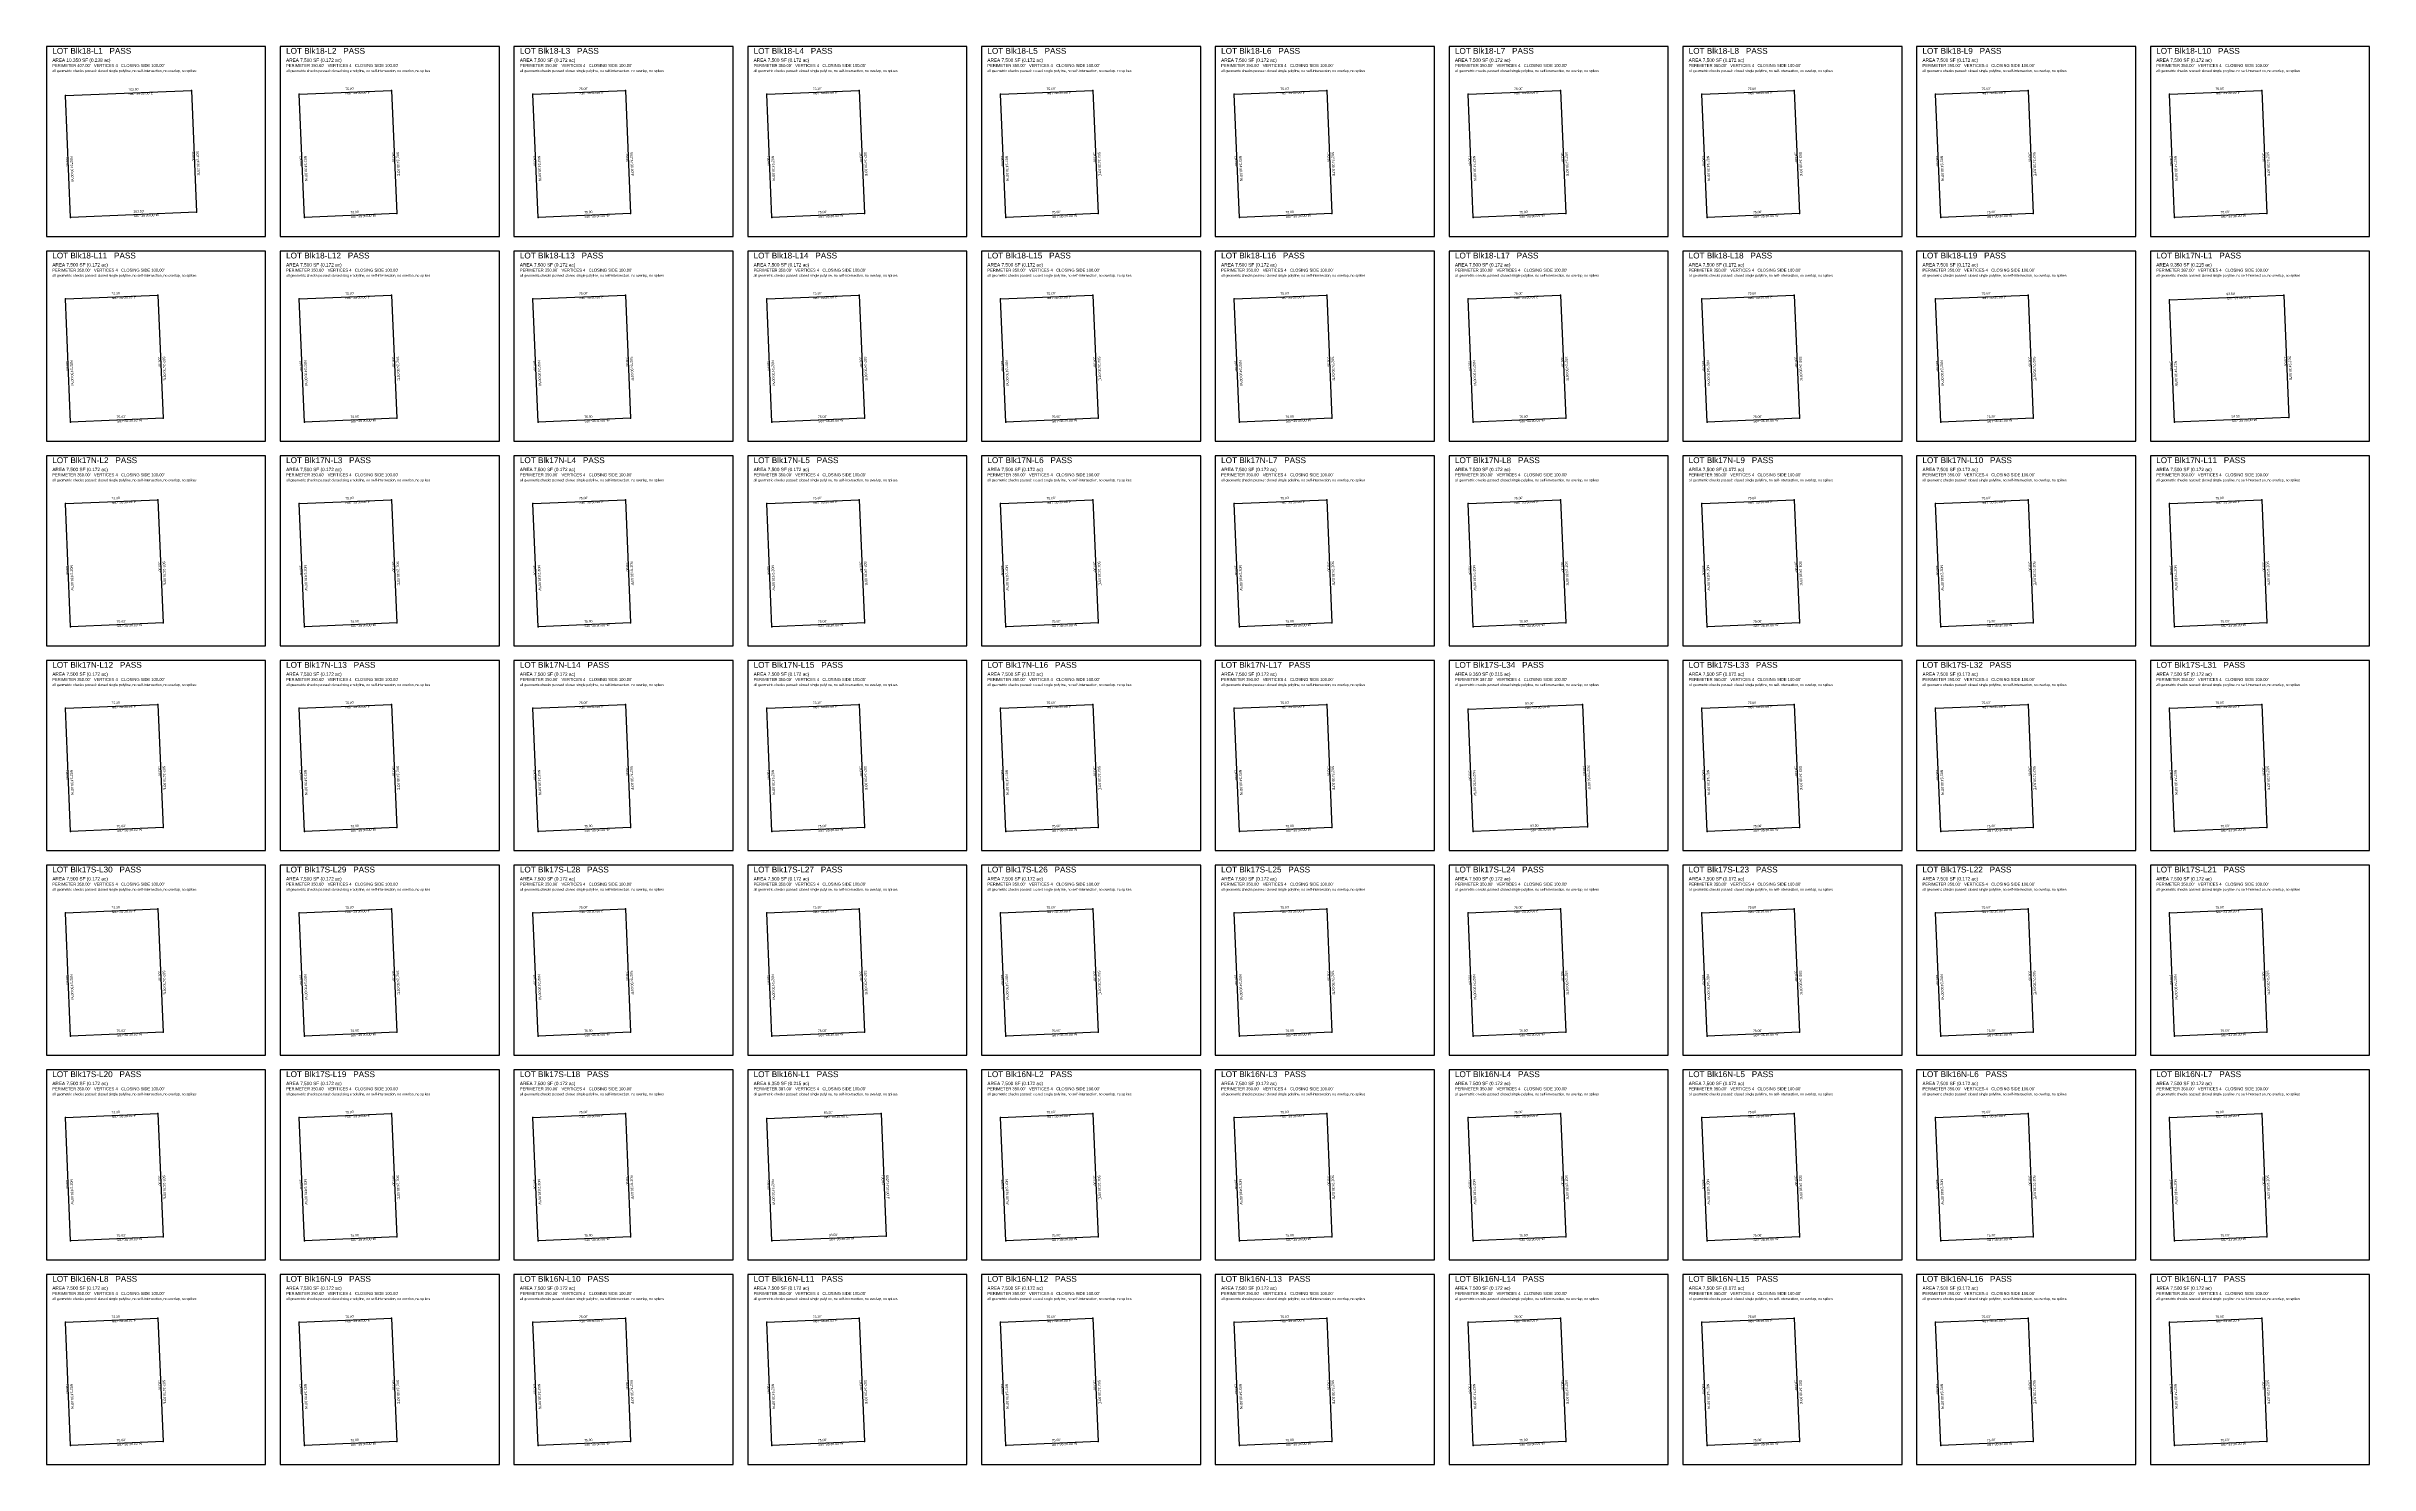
# Model space of a CAD drawing. Extents: x 0 to 3180, y -1680 to 260.
import ezdxf

# ---------------------------------------------------------------- set-up
doc = ezdxf.new("R2010")
doc.units = 0
doc.linetypes.add('ROT_2.41', pattern=[0])
doc.linetypes.add('ROT_272.41', pattern=[0])
for name, color, linetype in [('LOT_POLYLINE', 4, 'CONTINUOUS'), ('SHEET_FRAME', 8, 'CONTINUOUS'), ('SHEET_LABELS', 7, 'CONTINUOUS')]:
    doc.layers.add(name, color=color, linetype=linetype)
doc.styles.get("Standard").update_dxf_attribs({"font": 'Arial'})

msp = doc.modelspace()

# ---------------------------------------------------------------- linework, layer by layer
at = {"layer": 'LOT_POLYLINE'}
for points in [[(26, 192.7417), (198.5777, 200), (205.5905, 33.2583), (33.0128, 26)], [(346, 194.6793), (472.5094, 200), (479.6038, 31.3207), (353.0943, 26)], [(666, 194.6793), (792.5094, 200), (799.6038, 31.3207), (673.0943, 26)], [(986, 194.6793), (1112.5094, 200), (1119.6038, 31.3207), (993.0943, 26)], [(1306, 194.6793), (1432.5094, 200), (1439.6038, 31.3207), (1313.0943, 26)], [(1626, 194.6793), (1752.5094, 200), (1759.6038, 31.3207), (1633.0943, 26)], [(1946, 194.6793), (2072.5094, 200), (2079.6038, 31.3207), (1953.0943, 26)], [(2266, 194.6793), (2392.5094, 200), (2399.6038, 31.3207), (2273.0943, 26)], [(2586, 194.6793), (2712.5094, 200), (2719.6038, 31.3207), (2593.0943, 26)], [(2906, 194.6793), (3032.5094, 200), (3039.6038, 31.3207), (2913.0943, 26)], [(26, -85.3207), (152.5094, -80), (159.6038, -248.6793), (33.0943, -254)], [(346, -85.3207), (472.5094, -80), (479.6038, -248.6793), (353.0943, -254)], [(666, -85.3207), (792.5094, -80), (799.6038, -248.6793), (673.0943, -254)], [(986, -85.3207), (1112.5094, -80), (1119.6038, -248.6793), (993.0943, -254)], [(1306, -85.3207), (1432.5094, -80), (1439.6038, -248.6793), (1313.0943, -254)], [(1626, -85.3207), (1752.5094, -80), (1759.6038, -248.6793), (1633.0943, -254)], [(1946, -85.3207), (2072.5094, -80), (2079.6038, -248.6793), (1953.0943, -254)], [(2266, -85.3207), (2392.5094, -80), (2399.6038, -248.6793), (2273.0943, -254)], [(2586, -85.3207), (2712.5094, -80), (2719.6038, -248.6793), (2593.0943, -254)], [(2906, -86.5835), (3062.5344, -80), (3069.5756, -247.4165), (2913.0412, -254)], [(26, -365.3207), (152.5094, -360), (159.6038, -528.6793), (33.0943, -534)], [(346, -365.3207), (472.5094, -360), (479.6038, -528.6793), (353.0943, -534)], [(666, -365.3207), (792.5094, -360), (799.6038, -528.6793), (673.0943, -534)], [(986, -365.3207), (1112.5094, -360), (1119.6038, -528.6793), (993.0943, -534)], [(1306, -365.3207), (1432.5094, -360), (1439.6038, -528.6793), (1313.0943, -534)], [(1626, -365.3207), (1752.5094, -360), (1759.6038, -528.6793), (1633.0943, -534)], [(1946, -365.3207), (2072.5094, -360), (2079.6038, -528.6793), (1953.0943, -534)], [(2266, -365.3207), (2392.5094, -360), (2399.6038, -528.6793), (2273.0943, -534)], [(2586, -365.3207), (2712.5094, -360), (2719.6038, -528.6793), (2593.0943, -534)], [(2906, -365.3207), (3032.5094, -360), (3039.6038, -528.6793), (2913.0943, -534)], [(26, -645.3207), (152.5094, -640), (159.6038, -808.6793), (33.0943, -814)], [(346, -645.3207), (472.5094, -640), (479.6038, -808.6793), (353.0943, -814)], [(666, -645.3207), (792.5094, -640), (799.6038, -808.6793), (673.0943, -814)], [(986, -645.3207), (1112.5094, -640), (1119.6038, -808.6793), (993.0943, -814)], [(1306, -645.3207), (1432.5094, -640), (1439.6038, -808.6793), (1313.0943, -814)], [(1626, -645.3207), (1752.5094, -640), (1759.6038, -808.6793), (1633.0943, -814)], [(1946, -646.5835), (2102.5344, -640), (2109.5756, -807.4165), (1953.0412, -814)], [(2266, -645.3207), (2392.5094, -640), (2399.6038, -808.6793), (2273.0943, -814)], [(2586, -645.3207), (2712.5094, -640), (2719.6038, -808.6793), (2593.0943, -814)], [(2906, -645.3207), (3032.5094, -640), (3039.6038, -808.6793), (2913.0943, -814)], [(26, -925.3207), (152.5094, -920), (159.6038, -1088.6793), (33.0943, -1094)], [(346, -925.3207), (472.5094, -920), (479.6038, -1088.6793), (353.0943, -1094)], [(666, -925.3207), (792.5094, -920), (799.6038, -1088.6793), (673.0943, -1094)], [(986, -925.3207), (1112.5094, -920), (1119.6038, -1088.6793), (993.0943, -1094)], [(1306, -925.3207), (1432.5094, -920), (1439.6038, -1088.6793), (1313.0943, -1094)], [(1626, -925.3207), (1752.5094, -920), (1759.6038, -1088.6793), (1633.0943, -1094)], [(1946, -925.3207), (2072.5094, -920), (2079.6038, -1088.6793), (1953.0943, -1094)], [(2266, -925.3207), (2392.5094, -920), (2399.6038, -1088.6793), (2273.0943, -1094)], [(2586, -925.3207), (2712.5094, -920), (2719.6038, -1088.6793), (2593.0943, -1094)], [(2906, -925.3207), (3032.5094, -920), (3039.6038, -1088.6793), (2913.0943, -1094)], [(26, -1205.3207), (152.5094, -1200), (159.6038, -1368.6793), (33.0943, -1374)], [(346, -1205.3207), (472.5094, -1200), (479.6038, -1368.6793), (353.0943, -1374)], [(666, -1205.3207), (792.5094, -1200), (799.6038, -1368.6793), (673.0943, -1374)], [(986, -1206.5835), (1142.5344, -1200), (1149.5756, -1367.4165), (993.0412, -1374)], [(1306, -1205.3207), (1432.5094, -1200), (1439.6038, -1368.6793), (1313.0943, -1374)], [(1626, -1205.3207), (1752.5094, -1200), (1759.6038, -1368.6793), (1633.0943, -1374)], [(1946, -1205.3207), (2072.5094, -1200), (2079.6038, -1368.6793), (1953.0943, -1374)], [(2266, -1205.3207), (2392.5094, -1200), (2399.6038, -1368.6793), (2273.0943, -1374)], [(2586, -1205.3207), (2712.5094, -1200), (2719.6038, -1368.6793), (2593.0943, -1374)], [(2906, -1205.3207), (3032.5094, -1200), (3039.6038, -1368.6793), (2913.0943, -1374)], [(26, -1485.3207), (152.5094, -1480), (159.6038, -1648.6793), (33.0943, -1654)], [(346, -1485.3207), (472.5094, -1480), (479.6038, -1648.6793), (353.0943, -1654)], [(666, -1485.3207), (792.5094, -1480), (799.6038, -1648.6793), (673.0943, -1654)], [(986, -1485.3207), (1112.5094, -1480), (1119.6038, -1648.6793), (993.0943, -1654)], [(1306, -1485.3207), (1432.5094, -1480), (1439.6038, -1648.6793), (1313.0943, -1654)], [(1626, -1485.3207), (1752.5094, -1480), (1759.6038, -1648.6793), (1633.0943, -1654)], [(1946, -1485.3207), (2072.5094, -1480), (2079.6038, -1648.6793), (1953.0943, -1654)], [(2266, -1485.3207), (2392.5094, -1480), (2399.6038, -1648.6793), (2273.0943, -1654)], [(2586, -1485.3207), (2712.5094, -1480), (2719.6038, -1648.6793), (2593.0943, -1654)], [(2906, -1485.3207), (3032.5094, -1480), (3039.6038, -1648.6793), (2913.0943, -1654)]]:
    msp.add_lwpolyline(points, close=True, dxfattribs=at)
at = {"layer": 'SHEET_FRAME'}
for p, q in [((300, 260), (0, 260)), ((0, 260), (0, 0)), ((300, 0), (300, 260)), ((620, 260), (320, 260)), ((320, 260), (320, 0)), ((620, 0), (620, 260)), ((940, 260), (640, 260)), ((640, 260), (640, 0)), ((940, 0), (940, 260)), ((1260, 260), (960, 260)), ((960, 260), (960, 0)), ((1260, 0), (1260, 260)), ((1580, 260), (1280, 260)), ((1280, 260), (1280, 0)), ((1580, 0), (1580, 260)), ((1900, 260), (1600, 260)), ((1600, 260), (1600, 0)), ((1900, 0), (1900, 260)), ((2220, 260), (1920, 260)), ((1920, 260), (1920, 0)), ((2220, 0), (2220, 260)), ((2540, 260), (2240, 260)), ((2240, 260), (2240, 0)), ((2540, 0), (2540, 260)), ((2860, 260), (2560, 260)), ((2560, 260), (2560, 0)), ((2860, 0), (2860, 260)), ((3180, 260), (2880, 260)), ((2880, 260), (2880, 0)), ((3180, 0), (3180, 260)), ((0, 0), (300, 0)), ((320, 0), (620, 0)), ((640, 0), (940, 0)), ((960, 0), (1260, 0)), ((1280, 0), (1580, 0)), ((1600, 0), (1900, 0)), ((1920, 0), (2220, 0)), ((2240, 0), (2540, 0)), ((2560, 0), (2860, 0)), ((2880, 0), (3180, 0)), ((300, -20), (0, -20)), ((0, -20), (0, -280)), ((300, -280), (300, -20)), ((620, -20), (320, -20)), ((320, -20), (320, -280)), ((620, -280), (620, -20)), ((940, -20), (640, -20)), ((640, -20), (640, -280)), ((940, -280), (940, -20)), ((1260, -20), (960, -20)), ((960, -20), (960, -280)), ((1260, -280), (1260, -20)), ((1580, -20), (1280, -20)), ((1280, -20), (1280, -280)), ((1580, -280), (1580, -20)), ((1900, -20), (1600, -20)), ((1600, -20), (1600, -280)), ((1900, -280), (1900, -20)), ((2220, -20), (1920, -20)), ((1920, -20), (1920, -280)), ((2220, -280), (2220, -20)), ((2540, -20), (2240, -20)), ((2240, -20), (2240, -280)), ((2540, -280), (2540, -20)), ((2860, -20), (2560, -20)), ((2560, -20), (2560, -280)), ((2860, -280), (2860, -20)), ((3180, -20), (2880, -20)), ((2880, -20), (2880, -280)), ((3180, -280), (3180, -20)), ((0, -280), (300, -280)), ((320, -280), (620, -280)), ((640, -280), (940, -280)), ((960, -280), (1260, -280)), ((1280, -280), (1580, -280)), ((1600, -280), (1900, -280)), ((1920, -280), (2220, -280)), ((2240, -280), (2540, -280)), ((2560, -280), (2860, -280)), ((2880, -280), (3180, -280)), ((300, -300), (0, -300)), ((0, -300), (0, -560)), ((300, -560), (300, -300)), ((620, -300), (320, -300)), ((320, -300), (320, -560)), ((620, -560), (620, -300)), ((940, -300), (640, -300)), ((640, -300), (640, -560)), ((940, -560), (940, -300)), ((1260, -300), (960, -300)), ((960, -300), (960, -560)), ((1260, -560), (1260, -300)), ((1580, -300), (1280, -300)), ((1280, -300), (1280, -560)), ((1580, -560), (1580, -300)), ((1900, -300), (1600, -300)), ((1600, -300), (1600, -560)), ((1900, -560), (1900, -300)), ((2220, -300), (1920, -300)), ((1920, -300), (1920, -560)), ((2220, -560), (2220, -300)), ((2540, -300), (2240, -300)), ((2240, -300), (2240, -560)), ((2540, -560), (2540, -300)), ((2860, -300), (2560, -300)), ((2560, -300), (2560, -560)), ((2860, -560), (2860, -300)), ((3180, -300), (2880, -300)), ((2880, -300), (2880, -560)), ((3180, -560), (3180, -300)), ((0, -560), (300, -560)), ((320, -560), (620, -560)), ((640, -560), (940, -560)), ((960, -560), (1260, -560)), ((1280, -560), (1580, -560)), ((1600, -560), (1900, -560)), ((1920, -560), (2220, -560)), ((2240, -560), (2540, -560)), ((2560, -560), (2860, -560)), ((2880, -560), (3180, -560)), ((300, -580), (0, -580)), ((0, -580), (0, -840)), ((300, -840), (300, -580)), ((620, -580), (320, -580)), ((320, -580), (320, -840)), ((620, -840), (620, -580)), ((940, -580), (640, -580)), ((640, -580), (640, -840)), ((940, -840), (940, -580)), ((1260, -580), (960, -580)), ((960, -580), (960, -840)), ((1260, -840), (1260, -580)), ((1580, -580), (1280, -580)), ((1280, -580), (1280, -840)), ((1580, -840), (1580, -580)), ((1900, -580), (1600, -580)), ((1600, -580), (1600, -840)), ((1900, -840), (1900, -580)), ((2220, -580), (1920, -580)), ((1920, -580), (1920, -840)), ((2220, -840), (2220, -580)), ((2540, -580), (2240, -580)), ((2240, -580), (2240, -840)), ((2540, -840), (2540, -580)), ((2860, -580), (2560, -580)), ((2560, -580), (2560, -840)), ((2860, -840), (2860, -580)), ((3180, -580), (2880, -580)), ((2880, -580), (2880, -840)), ((3180, -840), (3180, -580)), ((0, -840), (300, -840)), ((320, -840), (620, -840)), ((640, -840), (940, -840)), ((960, -840), (1260, -840)), ((1280, -840), (1580, -840)), ((1600, -840), (1900, -840)), ((1920, -840), (2220, -840)), ((2240, -840), (2540, -840)), ((2560, -840), (2860, -840)), ((2880, -840), (3180, -840)), ((300, -860), (0, -860)), ((0, -860), (0, -1120)), ((300, -1120), (300, -860)), ((620, -860), (320, -860)), ((320, -860), (320, -1120)), ((620, -1120), (620, -860)), ((940, -860), (640, -860)), ((640, -860), (640, -1120)), ((940, -1120), (940, -860)), ((1260, -860), (960, -860)), ((960, -860), (960, -1120)), ((1260, -1120), (1260, -860)), ((1580, -860), (1280, -860)), ((1280, -860), (1280, -1120)), ((1580, -1120), (1580, -860)), ((1900, -860), (1600, -860)), ((1600, -860), (1600, -1120)), ((1900, -1120), (1900, -860)), ((2220, -860), (1920, -860)), ((1920, -860), (1920, -1120)), ((2220, -1120), (2220, -860)), ((2540, -860), (2240, -860)), ((2240, -860), (2240, -1120)), ((2540, -1120), (2540, -860)), ((2860, -860), (2560, -860)), ((2560, -860), (2560, -1120)), ((2860, -1120), (2860, -860)), ((3180, -860), (2880, -860)), ((2880, -860), (2880, -1120)), ((3180, -1120), (3180, -860)), ((0, -1120), (300, -1120)), ((300, -1140), (0, -1140)), ((0, -1140), (0, -1400)), ((300, -1400), (300, -1140)), ((320, -1120), (620, -1120)), ((620, -1140), (320, -1140)), ((320, -1140), (320, -1400)), ((620, -1400), (620, -1140)), ((640, -1120), (940, -1120)), ((940, -1140), (640, -1140)), ((640, -1140), (640, -1400)), ((940, -1400), (940, -1140)), ((960, -1120), (1260, -1120)), ((1260, -1140), (960, -1140)), ((960, -1140), (960, -1400)), ((1260, -1400), (1260, -1140)), ((1280, -1120), (1580, -1120)), ((1580, -1140), (1280, -1140)), ((1280, -1140), (1280, -1400)), ((1580, -1400), (1580, -1140)), ((1600, -1120), (1900, -1120)), ((1900, -1140), (1600, -1140)), ((1600, -1140), (1600, -1400)), ((1900, -1400), (1900, -1140)), ((1920, -1120), (2220, -1120)), ((2220, -1140), (1920, -1140)), ((1920, -1140), (1920, -1400)), ((2220, -1400), (2220, -1140)), ((2240, -1120), (2540, -1120)), ((2540, -1140), (2240, -1140)), ((2240, -1140), (2240, -1400)), ((2540, -1400), (2540, -1140)), ((2560, -1120), (2860, -1120)), ((2860, -1140), (2560, -1140)), ((2560, -1140), (2560, -1400)), ((2860, -1400), (2860, -1140)), ((2880, -1120), (3180, -1120)), ((3180, -1140), (2880, -1140)), ((2880, -1140), (2880, -1400)), ((3180, -1400), (3180, -1140)), ((0, -1400), (300, -1400)), ((300, -1420), (0, -1420)), ((0, -1420), (0, -1680)), ((300, -1680), (300, -1420)), ((320, -1400), (620, -1400)), ((620, -1420), (320, -1420)), ((320, -1420), (320, -1680)), ((620, -1680), (620, -1420)), ((640, -1400), (940, -1400)), ((940, -1420), (640, -1420)), ((640, -1420), (640, -1680)), ((940, -1680), (940, -1420)), ((960, -1400), (1260, -1400)), ((1260, -1420), (960, -1420)), ((960, -1420), (960, -1680)), ((1260, -1680), (1260, -1420)), ((1280, -1400), (1580, -1400)), ((1580, -1420), (1280, -1420)), ((1280, -1420), (1280, -1680)), ((1580, -1680), (1580, -1420)), ((1600, -1400), (1900, -1400)), ((1900, -1420), (1600, -1420)), ((1600, -1420), (1600, -1680)), ((1900, -1680), (1900, -1420)), ((1920, -1400), (2220, -1400)), ((2220, -1420), (1920, -1420)), ((1920, -1420), (1920, -1680)), ((2220, -1680), (2220, -1420)), ((2240, -1400), (2540, -1400)), ((2540, -1420), (2240, -1420)), ((2240, -1420), (2240, -1680)), ((2540, -1680), (2540, -1420)), ((2560, -1400), (2860, -1400)), ((2860, -1420), (2560, -1420)), ((2560, -1420), (2560, -1680)), ((2860, -1680), (2860, -1420)), ((2880, -1400), (3180, -1400)), ((3180, -1420), (2880, -1420)), ((2880, -1420), (2880, -1680)), ((3180, -1680), (3180, -1420)), ((0, -1680), (300, -1680)), ((320, -1680), (620, -1680)), ((640, -1680), (940, -1680)), ((960, -1680), (1260, -1680)), ((1280, -1680), (1580, -1680)), ((1600, -1680), (1900, -1680)), ((1920, -1680), (2220, -1680)), ((2240, -1680), (2540, -1680)), ((2560, -1680), (2860, -1680)), ((2880, -1680), (3180, -1680))]:
    msp.add_line(p, q, dxfattribs=at)
at = {"layer": 'SHEET_LABELS'}
for p in [(26, 192.7417), (198.5777, 200), (346, 194.6793), (472.5094, 200), (666, 194.6793), (792.5094, 200), (986, 194.6793), (1112.5094, 200), (1306, 194.6793), (1432.5094, 200), (1626, 194.6793), (1752.5094, 200), (1946, 194.6793), (2072.5094, 200), (2266, 194.6793), (2392.5094, 200), (2586, 194.6793), (2712.5094, 200), (2906, 194.6793), (3032.5094, 200), (205.5905, 33.2583), (33.0128, 26), (353.0943, 26), (479.6038, 31.3207), (673.0943, 26), (799.6038, 31.3207), (993.0943, 26), (1119.6038, 31.3207), (1313.0943, 26), (1439.6038, 31.3207), (1633.0943, 26), (1759.6038, 31.3207), (1953.0943, 26), (2079.6038, 31.3207), (2273.0943, 26), (2399.6038, 31.3207), (2593.0943, 26), (2719.6038, 31.3207), (2913.0943, 26), (3039.6038, 31.3207), (26, -85.3207), (152.5094, -80), (346, -85.3207), (472.5094, -80), (666, -85.3207), (792.5094, -80), (986, -85.3207), (1112.5094, -80), (1306, -85.3207), (1432.5094, -80), (1626, -85.3207), (1752.5094, -80), (1946, -85.3207), (2072.5094, -80), (2266, -85.3207), (2392.5094, -80), (2586, -85.3207), (2712.5094, -80), (2906, -86.5835), (3062.5344, -80), (33.0943, -254), (159.6038, -248.6793), (353.0943, -254), (479.6038, -248.6793), (673.0943, -254), (799.6038, -248.6793), (993.0943, -254), (1119.6038, -248.6793), (1313.0943, -254), (1439.6038, -248.6793), (1633.0943, -254), (1759.6038, -248.6793), (1953.0943, -254), (2079.6038, -248.6793), (2273.0943, -254), (2399.6038, -248.6793), (2593.0943, -254), (2719.6038, -248.6793), (2913.0412, -254), (3069.5756, -247.4165), (26, -365.3207), (152.5094, -360), (346, -365.3207), (472.5094, -360), (666, -365.3207), (792.5094, -360), (986, -365.3207), (1112.5094, -360), (1306, -365.3207), (1432.5094, -360), (1626, -365.3207), (1752.5094, -360), (1946, -365.3207), (2072.5094, -360), (2266, -365.3207), (2392.5094, -360), (2586, -365.3207), (2712.5094, -360), (2906, -365.3207), (3032.5094, -360), (33.0943, -534), (159.6038, -528.6793), (353.0943, -534), (479.6038, -528.6793), (673.0943, -534), (799.6038, -528.6793), (993.0943, -534), (1119.6038, -528.6793), (1313.0943, -534), (1439.6038, -528.6793), (1633.0943, -534), (1759.6038, -528.6793), (1953.0943, -534), (2079.6038, -528.6793), (2273.0943, -534), (2399.6038, -528.6793), (2593.0943, -534), (2719.6038, -528.6793), (2913.0943, -534), (3039.6038, -528.6793), (26, -645.3207), (152.5094, -640), (346, -645.3207), (472.5094, -640), (666, -645.3207), (792.5094, -640), (986, -645.3207), (1112.5094, -640), (1306, -645.3207), (1432.5094, -640), (1626, -645.3207), (1752.5094, -640), (1946, -646.5835), (2102.5344, -640), (2266, -645.3207), (2392.5094, -640), (2586, -645.3207), (2712.5094, -640), (2906, -645.3207), (3032.5094, -640), (33.0943, -814), (159.6038, -808.6793), (353.0943, -814), (479.6038, -808.6793), (673.0943, -814), (799.6038, -808.6793), (993.0943, -814), (1119.6038, -808.6793), (1313.0943, -814), (1439.6038, -808.6793), (1633.0943, -814), (1759.6038, -808.6793), (1953.0412, -814), (2109.5756, -807.4165), (2273.0943, -814), (2399.6038, -808.6793), (2593.0943, -814), (2719.6038, -808.6793), (2913.0943, -814), (3039.6038, -808.6793), (152.5094, -920), (472.5094, -920), (792.5094, -920), (1112.5094, -920), (1432.5094, -920), (1752.5094, -920), (2072.5094, -920), (2392.5094, -920), (2712.5094, -920), (3032.5094, -920), (26, -925.3207), (346, -925.3207), (666, -925.3207), (986, -925.3207), (1306, -925.3207), (1626, -925.3207), (1946, -925.3207), (2266, -925.3207), (2586, -925.3207), (2906, -925.3207), (33.0943, -1094), (159.6038, -1088.6793), (353.0943, -1094), (479.6038, -1088.6793), (673.0943, -1094), (799.6038, -1088.6793), (993.0943, -1094), (1119.6038, -1088.6793), (1313.0943, -1094), (1439.6038, -1088.6793), (1633.0943, -1094), (1759.6038, -1088.6793), (1953.0943, -1094), (2079.6038, -1088.6793), (2273.0943, -1094), (2399.6038, -1088.6793), (2593.0943, -1094), (2719.6038, -1088.6793), (2913.0943, -1094), (3039.6038, -1088.6793), (26, -1205.3207), (152.5094, -1200), (346, -1205.3207), (472.5094, -1200), (666, -1205.3207), (792.5094, -1200), (986, -1206.5835), (1142.5344, -1200), (1306, -1205.3207), (1432.5094, -1200), (1626, -1205.3207), (1752.5094, -1200), (1946, -1205.3207), (2072.5094, -1200), (2266, -1205.3207), (2392.5094, -1200), (2586, -1205.3207), (2712.5094, -1200), (2906, -1205.3207), (3032.5094, -1200), (33.0943, -1374), (159.6038, -1368.6793), (353.0943, -1374), (479.6038, -1368.6793), (673.0943, -1374), (799.6038, -1368.6793), (993.0412, -1374), (1149.5756, -1367.4165), (1313.0943, -1374), (1439.6038, -1368.6793), (1633.0943, -1374), (1759.6038, -1368.6793), (1953.0943, -1374), (2079.6038, -1368.6793), (2273.0943, -1374), (2399.6038, -1368.6793), (2593.0943, -1374), (2719.6038, -1368.6793), (2913.0943, -1374), (3039.6038, -1368.6793), (26, -1485.3207), (152.5094, -1480), (346, -1485.3207), (472.5094, -1480), (666, -1485.3207), (792.5094, -1480), (986, -1485.3207), (1112.5094, -1480), (1306, -1485.3207), (1432.5094, -1480), (1626, -1485.3207), (1752.5094, -1480), (1946, -1485.3207), (2072.5094, -1480), (2266, -1485.3207), (2392.5094, -1480), (2586, -1485.3207), (2712.5094, -1480), (2906, -1485.3207), (3032.5094, -1480), (159.6038, -1648.6793), (479.6038, -1648.6793), (799.6038, -1648.6793), (1119.6038, -1648.6793), (1439.6038, -1648.6793), (1759.6038, -1648.6793), (2079.6038, -1648.6793), (2399.6038, -1648.6793), (2719.6038, -1648.6793), (3039.6038, -1648.6793), (33.0943, -1654), (353.0943, -1654), (673.0943, -1654), (993.0943, -1654), (1313.0943, -1654), (1633.0943, -1654), (1953.0943, -1654), (2273.0943, -1654), (2593.0943, -1654), (2913.0943, -1654)]:
    msp.add_point(p, dxfattribs=at)

# ---------------------------------------------------------------- texts
for s, height, p in [('LOT Blk18-L1   PASS', 8, (8, 250)), ('LOT Blk18-L2   PASS', 8, (328, 250)), ('LOT Blk18-L3   PASS', 8, (648, 250)), ('LOT Blk18-L4   PASS', 8, (968, 250)), ('LOT Blk18-L5   PASS', 8, (1288, 250)), ('LOT Blk18-L6   PASS', 8, (1608, 250)), ('LOT Blk18-L7   PASS', 8, (1928, 250)), ('LOT Blk18-L8   PASS', 8, (2248, 250)), ('LOT Blk18-L9   PASS', 8, (2568, 250)), ('LOT Blk18-L10   PASS', 8, (2888, 250)), ('AREA 10,350 SF (0.238 ac)', 4.6, (8, 239)), ('all geometric checks passed: closed single polyline, no self-intersection, no overlap, no spikes', 3.4, (8, 225)), ("PERIMETER 407.00'   VERTICES 4   CLOSING SIDE 100.00'", 4, (8, 232)), ('AREA 7,500 SF (0.172 ac)', 4.6, (328, 239)), ('all geometric checks passed: closed single polyline, no self-intersection, no overlap, no spikes', 3.4, (328, 225)), ("PERIMETER 350.00'   VERTICES 4   CLOSING SIDE 100.00'", 4, (328, 232)), ('AREA 7,500 SF (0.172 ac)', 4.6, (648, 239)), ('all geometric checks passed: closed single polyline, no self-intersection, no overlap, no spikes', 3.4, (648, 225)), ("PERIMETER 350.00'   VERTICES 4   CLOSING SIDE 100.00'", 4, (648, 232)), ('AREA 7,500 SF (0.172 ac)', 4.6, (968, 239)), ('all geometric checks passed: closed single polyline, no self-intersection, no overlap, no spikes', 3.4, (968, 225)), ("PERIMETER 350.00'   VERTICES 4   CLOSING SIDE 100.00'", 4, (968, 232)), ('AREA 7,500 SF (0.172 ac)', 4.6, (1288, 239)), ('all geometric checks passed: closed single polyline, no self-intersection, no overlap, no spikes', 3.4, (1288, 225)), ("PERIMETER 350.00'   VERTICES 4   CLOSING SIDE 100.00'", 4, (1288, 232)), ('AREA 7,500 SF (0.172 ac)', 4.6, (1608, 239)), ('all geometric checks passed: closed single polyline, no self-intersection, no overlap, no spikes', 3.4, (1608, 225)), ("PERIMETER 350.00'   VERTICES 4   CLOSING SIDE 100.00'", 4, (1608, 232)), ('AREA 7,500 SF (0.172 ac)', 4.6, (1928, 239)), ('all geometric checks passed: closed single polyline, no self-intersection, no overlap, no spikes', 3.4, (1928, 225)), ("PERIMETER 350.00'   VERTICES 4   CLOSING SIDE 100.00'", 4, (1928, 232)), ('AREA 7,500 SF (0.172 ac)', 4.6, (2248, 239)), ('all geometric checks passed: closed single polyline, no self-intersection, no overlap, no spikes', 3.4, (2248, 225)), ("PERIMETER 350.00'   VERTICES 4   CLOSING SIDE 100.00'", 4, (2248, 232)), ('AREA 7,500 SF (0.172 ac)', 4.6, (2568, 239)), ('all geometric checks passed: closed single polyline, no self-intersection, no overlap, no spikes', 3.4, (2568, 225)), ("PERIMETER 350.00'   VERTICES 4   CLOSING SIDE 100.00'", 4, (2568, 232)), ('AREA 7,500 SF (0.172 ac)', 4.6, (2888, 239)), ('all geometric checks passed: closed single polyline, no self-intersection, no overlap, no spikes', 3.4, (2888, 225)), ("PERIMETER 350.00'   VERTICES 4   CLOSING SIDE 100.00'", 4, (2888, 232)), ('LOT Blk18-L11   PASS', 8, (8, -30)), ('LOT Blk18-L12   PASS', 8, (328, -30)), ('LOT Blk18-L13   PASS', 8, (648, -30)), ('LOT Blk18-L14   PASS', 8, (968, -30)), ('LOT Blk18-L15   PASS', 8, (1288, -30)), ('LOT Blk18-L16   PASS', 8, (1608, -30)), ('LOT Blk18-L17   PASS', 8, (1928, -30)), ('LOT Blk18-L18   PASS', 8, (2248, -30)), ('LOT Blk18-L19   PASS', 8, (2568, -30)), ('LOT Blk17N-L1   PASS', 8, (2888, -30)), ('AREA 7,500 SF (0.172 ac)', 4.6, (8, -41)), ('all geometric checks passed: closed single polyline, no self-intersection, no overlap, no spikes', 3.4, (8, -55)), ("PERIMETER 350.00'   VERTICES 4   CLOSING SIDE 100.00'", 4, (8, -48)), ('AREA 7,500 SF (0.172 ac)', 4.6, (328, -41)), ('all geometric checks passed: closed single polyline, no self-intersection, no overlap, no spikes', 3.4, (328, -55)), ("PERIMETER 350.00'   VERTICES 4   CLOSING SIDE 100.00'", 4, (328, -48)), ('AREA 7,500 SF (0.172 ac)', 4.6, (648, -41)), ('all geometric checks passed: closed single polyline, no self-intersection, no overlap, no spikes', 3.4, (648, -55)), ("PERIMETER 350.00'   VERTICES 4   CLOSING SIDE 100.00'", 4, (648, -48)), ('AREA 7,500 SF (0.172 ac)', 4.6, (968, -41)), ('all geometric checks passed: closed single polyline, no self-intersection, no overlap, no spikes', 3.4, (968, -55)), ("PERIMETER 350.00'   VERTICES 4   CLOSING SIDE 100.00'", 4, (968, -48)), ('AREA 7,500 SF (0.172 ac)', 4.6, (1288, -41)), ('all geometric checks passed: closed single polyline, no self-intersection, no overlap, no spikes', 3.4, (1288, -55)), ("PERIMETER 350.00'   VERTICES 4   CLOSING SIDE 100.00'", 4, (1288, -48)), ('AREA 7,500 SF (0.172 ac)', 4.6, (1608, -41)), ('all geometric checks passed: closed single polyline, no self-intersection, no overlap, no spikes', 3.4, (1608, -55)), ("PERIMETER 350.00'   VERTICES 4   CLOSING SIDE 100.00'", 4, (1608, -48)), ('AREA 7,500 SF (0.172 ac)', 4.6, (1928, -41)), ('all geometric checks passed: closed single polyline, no self-intersection, no overlap, no spikes', 3.4, (1928, -55)), ("PERIMETER 350.00'   VERTICES 4   CLOSING SIDE 100.00'", 4, (1928, -48)), ('AREA 7,500 SF (0.172 ac)', 4.6, (2248, -41)), ('all geometric checks passed: closed single polyline, no self-intersection, no overlap, no spikes', 3.4, (2248, -55)), ("PERIMETER 350.00'   VERTICES 4   CLOSING SIDE 100.00'", 4, (2248, -48)), ('AREA 7,500 SF (0.172 ac)', 4.6, (2568, -41)), ('all geometric checks passed: closed single polyline, no self-intersection, no overlap, no spikes', 3.4, (2568, -55)), ("PERIMETER 350.00'   VERTICES 4   CLOSING SIDE 100.00'", 4, (2568, -48)), ('AREA 9,350 SF (0.215 ac)', 4.6, (2888, -41)), ('all geometric checks passed: closed single polyline, no self-intersection, no overlap, no spikes', 3.4, (2888, -55)), ("PERIMETER 387.00'   VERTICES 4   CLOSING SIDE 100.00'", 4, (2888, -48)), ('AREA 7,500 SF (0.172 ac)', 4.6, (8, -321)), ('LOT Blk17N-L2   PASS', 8, (8, -310)), ('AREA 7,500 SF (0.172 ac)', 4.6, (328, -321)), ('LOT Blk17N-L3   PASS', 8, (328, -310)), ('AREA 7,500 SF (0.172 ac)', 4.6, (648, -321)), ('LOT Blk17N-L4   PASS', 8, (648, -310)), ('AREA 7,500 SF (0.172 ac)', 4.6, (968, -321)), ('LOT Blk17N-L5   PASS', 8, (968, -310)), ('AREA 7,500 SF (0.172 ac)', 4.6, (1288, -321)), ('LOT Blk17N-L6   PASS', 8, (1288, -310)), ('AREA 7,500 SF (0.172 ac)', 4.6, (1608, -321)), ('LOT Blk17N-L7   PASS', 8, (1608, -310)), ('AREA 7,500 SF (0.172 ac)', 4.6, (1928, -321)), ('LOT Blk17N-L8   PASS', 8, (1928, -310)), ('AREA 7,500 SF (0.172 ac)', 4.6, (2248, -321)), ('LOT Blk17N-L9   PASS', 8, (2248, -310)), ('AREA 7,500 SF (0.172 ac)', 4.6, (2568, -321)), ('LOT Blk17N-L10   PASS', 8, (2568, -310)), ('AREA 7,500 SF (0.172 ac)', 4.6, (2888, -321)), ('LOT Blk17N-L11   PASS', 8, (2888, -310)), ('all geometric checks passed: closed single polyline, no self-intersection, no overlap, no spikes', 3.4, (8, -335)), ("PERIMETER 350.00'   VERTICES 4   CLOSING SIDE 100.00'", 4, (8, -328)), ('all geometric checks passed: closed single polyline, no self-intersection, no overlap, no spikes', 3.4, (328, -335)), ("PERIMETER 350.00'   VERTICES 4   CLOSING SIDE 100.00'", 4, (328, -328)), ('all geometric checks passed: closed single polyline, no self-intersection, no overlap, no spikes', 3.4, (648, -335)), ("PERIMETER 350.00'   VERTICES 4   CLOSING SIDE 100.00'", 4, (648, -328)), ('all geometric checks passed: closed single polyline, no self-intersection, no overlap, no spikes', 3.4, (968, -335)), ("PERIMETER 350.00'   VERTICES 4   CLOSING SIDE 100.00'", 4, (968, -328)), ('all geometric checks passed: closed single polyline, no self-intersection, no overlap, no spikes', 3.4, (1288, -335)), ("PERIMETER 350.00'   VERTICES 4   CLOSING SIDE 100.00'", 4, (1288, -328)), ('all geometric checks passed: closed single polyline, no self-intersection, no overlap, no spikes', 3.4, (1608, -335)), ("PERIMETER 350.00'   VERTICES 4   CLOSING SIDE 100.00'", 4, (1608, -328)), ('all geometric checks passed: closed single polyline, no self-intersection, no overlap, no spikes', 3.4, (1928, -335)), ("PERIMETER 350.00'   VERTICES 4   CLOSING SIDE 100.00'", 4, (1928, -328)), ('all geometric checks passed: closed single polyline, no self-intersection, no overlap, no spikes', 3.4, (2248, -335)), ("PERIMETER 350.00'   VERTICES 4   CLOSING SIDE 100.00'", 4, (2248, -328)), ('all geometric checks passed: closed single polyline, no self-intersection, no overlap, no spikes', 3.4, (2568, -335)), ("PERIMETER 350.00'   VERTICES 4   CLOSING SIDE 100.00'", 4, (2568, -328)), ('all geometric checks passed: closed single polyline, no self-intersection, no overlap, no spikes', 3.4, (2888, -335)), ("PERIMETER 350.00'   VERTICES 4   CLOSING SIDE 100.00'", 4, (2888, -328)), ('AREA 7,500 SF (0.172 ac)', 4.6, (8, -601)), ("PERIMETER 350.00'   VERTICES 4   CLOSING SIDE 100.00'", 4, (8, -608)), ('LOT Blk17N-L12   PASS', 8, (8, -590)), ('AREA 7,500 SF (0.172 ac)', 4.6, (328, -601)), ("PERIMETER 350.00'   VERTICES 4   CLOSING SIDE 100.00'", 4, (328, -608)), ('LOT Blk17N-L13   PASS', 8, (328, -590)), ('AREA 7,500 SF (0.172 ac)', 4.6, (648, -601)), ("PERIMETER 350.00'   VERTICES 4   CLOSING SIDE 100.00'", 4, (648, -608)), ('LOT Blk17N-L14   PASS', 8, (648, -590)), ('AREA 7,500 SF (0.172 ac)', 4.6, (968, -601)), ("PERIMETER 350.00'   VERTICES 4   CLOSING SIDE 100.00'", 4, (968, -608)), ('LOT Blk17N-L15   PASS', 8, (968, -590)), ('AREA 7,500 SF (0.172 ac)', 4.6, (1288, -601)), ("PERIMETER 350.00'   VERTICES 4   CLOSING SIDE 100.00'", 4, (1288, -608)), ('LOT Blk17N-L16   PASS', 8, (1288, -590)), ('AREA 7,500 SF (0.172 ac)', 4.6, (1608, -601)), ("PERIMETER 350.00'   VERTICES 4   CLOSING SIDE 100.00'", 4, (1608, -608)), ('LOT Blk17N-L17   PASS', 8, (1608, -590)), ('AREA 9,350 SF (0.215 ac)', 4.6, (1928, -601)), ("PERIMETER 387.00'   VERTICES 4   CLOSING SIDE 100.00'", 4, (1928, -608)), ('LOT Blk17S-L34   PASS', 8, (1928, -590)), ('AREA 7,500 SF (0.172 ac)', 4.6, (2248, -601)), ("PERIMETER 350.00'   VERTICES 4   CLOSING SIDE 100.00'", 4, (2248, -608)), ('LOT Blk17S-L33   PASS', 8, (2248, -590)), ('AREA 7,500 SF (0.172 ac)', 4.6, (2568, -601)), ("PERIMETER 350.00'   VERTICES 4   CLOSING SIDE 100.00'", 4, (2568, -608)), ('LOT Blk17S-L32   PASS', 8, (2568, -590)), ('AREA 7,500 SF (0.172 ac)', 4.6, (2888, -601)), ("PERIMETER 350.00'   VERTICES 4   CLOSING SIDE 100.00'", 4, (2888, -608)), ('LOT Blk17S-L31   PASS', 8, (2888, -590)), ('all geometric checks passed: closed single polyline, no self-intersection, no overlap, no spikes', 3.4, (8, -615)), ('all geometric checks passed: closed single polyline, no self-intersection, no overlap, no spikes', 3.4, (328, -615)), ('all geometric checks passed: closed single polyline, no self-intersection, no overlap, no spikes', 3.4, (648, -615)), ('all geometric checks passed: closed single polyline, no self-intersection, no overlap, no spikes', 3.4, (968, -615)), ('all geometric checks passed: closed single polyline, no self-intersection, no overlap, no spikes', 3.4, (1288, -615)), ('all geometric checks passed: closed single polyline, no self-intersection, no overlap, no spikes', 3.4, (1608, -615)), ('all geometric checks passed: closed single polyline, no self-intersection, no overlap, no spikes', 3.4, (1928, -615)), ('all geometric checks passed: closed single polyline, no self-intersection, no overlap, no spikes', 3.4, (2248, -615)), ('all geometric checks passed: closed single polyline, no self-intersection, no overlap, no spikes', 3.4, (2568, -615)), ('all geometric checks passed: closed single polyline, no self-intersection, no overlap, no spikes', 3.4, (2888, -615)), ('AREA 7,500 SF (0.172 ac)', 4.6, (8, -881)), ("PERIMETER 350.00'   VERTICES 4   CLOSING SIDE 100.00'", 4, (8, -888)), ('LOT Blk17S-L30   PASS', 8, (8, -870)), ('AREA 7,500 SF (0.172 ac)', 4.6, (328, -881)), ("PERIMETER 350.00'   VERTICES 4   CLOSING SIDE 100.00'", 4, (328, -888)), ('LOT Blk17S-L29   PASS', 8, (328, -870)), ('AREA 7,500 SF (0.172 ac)', 4.6, (648, -881)), ("PERIMETER 350.00'   VERTICES 4   CLOSING SIDE 100.00'", 4, (648, -888)), ('LOT Blk17S-L28   PASS', 8, (648, -870)), ('AREA 7,500 SF (0.172 ac)', 4.6, (968, -881)), ("PERIMETER 350.00'   VERTICES 4   CLOSING SIDE 100.00'", 4, (968, -888)), ('LOT Blk17S-L27   PASS', 8, (968, -870)), ('AREA 7,500 SF (0.172 ac)', 4.6, (1288, -881)), ("PERIMETER 350.00'   VERTICES 4   CLOSING SIDE 100.00'", 4, (1288, -888)), ('LOT Blk17S-L26   PASS', 8, (1288, -870)), ('AREA 7,500 SF (0.172 ac)', 4.6, (1608, -881)), ("PERIMETER 350.00'   VERTICES 4   CLOSING SIDE 100.00'", 4, (1608, -888)), ('LOT Blk17S-L25   PASS', 8, (1608, -870)), ('AREA 7,500 SF (0.172 ac)', 4.6, (1928, -881)), ("PERIMETER 350.00'   VERTICES 4   CLOSING SIDE 100.00'", 4, (1928, -888)), ('LOT Blk17S-L24   PASS', 8, (1928, -870)), ('AREA 7,500 SF (0.172 ac)', 4.6, (2248, -881)), ("PERIMETER 350.00'   VERTICES 4   CLOSING SIDE 100.00'", 4, (2248, -888)), ('LOT Blk17S-L23   PASS', 8, (2248, -870)), ('AREA 7,500 SF (0.172 ac)', 4.6, (2568, -881)), ("PERIMETER 350.00'   VERTICES 4   CLOSING SIDE 100.00'", 4, (2568, -888)), ('LOT Blk17S-L22   PASS', 8, (2568, -870)), ('AREA 7,500 SF (0.172 ac)', 4.6, (2888, -881)), ("PERIMETER 350.00'   VERTICES 4   CLOSING SIDE 100.00'", 4, (2888, -888)), ('LOT Blk17S-L21   PASS', 8, (2888, -870)), ('all geometric checks passed: closed single polyline, no self-intersection, no overlap, no spikes', 3.4, (8, -895)), ('all geometric checks passed: closed single polyline, no self-intersection, no overlap, no spikes', 3.4, (328, -895)), ('all geometric checks passed: closed single polyline, no self-intersection, no overlap, no spikes', 3.4, (648, -895)), ('all geometric checks passed: closed single polyline, no self-intersection, no overlap, no spikes', 3.4, (968, -895)), ('all geometric checks passed: closed single polyline, no self-intersection, no overlap, no spikes', 3.4, (1288, -895)), ('all geometric checks passed: closed single polyline, no self-intersection, no overlap, no spikes', 3.4, (1608, -895)), ('all geometric checks passed: closed single polyline, no self-intersection, no overlap, no spikes', 3.4, (1928, -895)), ('all geometric checks passed: closed single polyline, no self-intersection, no overlap, no spikes', 3.4, (2248, -895)), ('all geometric checks passed: closed single polyline, no self-intersection, no overlap, no spikes', 3.4, (2568, -895)), ('all geometric checks passed: closed single polyline, no self-intersection, no overlap, no spikes', 3.4, (2888, -895)), ('LOT Blk17S-L20   PASS', 8, (8, -1150)), ('LOT Blk17S-L19   PASS', 8, (328, -1150)), ('LOT Blk17S-L18   PASS', 8, (648, -1150)), ('LOT Blk16N-L1   PASS', 8, (968, -1150)), ('LOT Blk16N-L2   PASS', 8, (1288, -1150)), ('LOT Blk16N-L3   PASS', 8, (1608, -1150)), ('LOT Blk16N-L4   PASS', 8, (1928, -1150)), ('LOT Blk16N-L5   PASS', 8, (2248, -1150)), ('LOT Blk16N-L6   PASS', 8, (2568, -1150)), ('LOT Blk16N-L7   PASS', 8, (2888, -1150)), ('AREA 7,500 SF (0.172 ac)', 4.6, (8, -1161)), ('all geometric checks passed: closed single polyline, no self-intersection, no overlap, no spikes', 3.4, (8, -1175)), ("PERIMETER 350.00'   VERTICES 4   CLOSING SIDE 100.00'", 4, (8, -1168)), ('AREA 7,500 SF (0.172 ac)', 4.6, (328, -1161)), ('all geometric checks passed: closed single polyline, no self-intersection, no overlap, no spikes', 3.4, (328, -1175)), ("PERIMETER 350.00'   VERTICES 4   CLOSING SIDE 100.00'", 4, (328, -1168)), ('AREA 7,500 SF (0.172 ac)', 4.6, (648, -1161)), ('all geometric checks passed: closed single polyline, no self-intersection, no overlap, no spikes', 3.4, (648, -1175)), ("PERIMETER 350.00'   VERTICES 4   CLOSING SIDE 100.00'", 4, (648, -1168)), ('AREA 9,350 SF (0.215 ac)', 4.6, (968, -1161)), ('all geometric checks passed: closed single polyline, no self-intersection, no overlap, no spikes', 3.4, (968, -1175)), ("PERIMETER 387.00'   VERTICES 4   CLOSING SIDE 100.00'", 4, (968, -1168)), ('AREA 7,500 SF (0.172 ac)', 4.6, (1288, -1161)), ('all geometric checks passed: closed single polyline, no self-intersection, no overlap, no spikes', 3.4, (1288, -1175)), ("PERIMETER 350.00'   VERTICES 4   CLOSING SIDE 100.00'", 4, (1288, -1168)), ('AREA 7,500 SF (0.172 ac)', 4.6, (1608, -1161)), ('all geometric checks passed: closed single polyline, no self-intersection, no overlap, no spikes', 3.4, (1608, -1175)), ("PERIMETER 350.00'   VERTICES 4   CLOSING SIDE 100.00'", 4, (1608, -1168)), ('AREA 7,500 SF (0.172 ac)', 4.6, (1928, -1161)), ('all geometric checks passed: closed single polyline, no self-intersection, no overlap, no spikes', 3.4, (1928, -1175)), ("PERIMETER 350.00'   VERTICES 4   CLOSING SIDE 100.00'", 4, (1928, -1168)), ('AREA 7,500 SF (0.172 ac)', 4.6, (2248, -1161)), ('all geometric checks passed: closed single polyline, no self-intersection, no overlap, no spikes', 3.4, (2248, -1175)), ("PERIMETER 350.00'   VERTICES 4   CLOSING SIDE 100.00'", 4, (2248, -1168)), ('AREA 7,500 SF (0.172 ac)', 4.6, (2568, -1161)), ('all geometric checks passed: closed single polyline, no self-intersection, no overlap, no spikes', 3.4, (2568, -1175)), ("PERIMETER 350.00'   VERTICES 4   CLOSING SIDE 100.00'", 4, (2568, -1168)), ('AREA 7,500 SF (0.172 ac)', 4.6, (2888, -1161)), ('all geometric checks passed: closed single polyline, no self-intersection, no overlap, no spikes', 3.4, (2888, -1175)), ("PERIMETER 350.00'   VERTICES 4   CLOSING SIDE 100.00'", 4, (2888, -1168)), ('LOT Blk16N-L8   PASS', 8, (8, -1430)), ('LOT Blk16N-L9   PASS', 8, (328, -1430)), ('LOT Blk16N-L10   PASS', 8, (648, -1430)), ('LOT Blk16N-L11   PASS', 8, (968, -1430)), ('LOT Blk16N-L12   PASS', 8, (1288, -1430)), ('LOT Blk16N-L13   PASS', 8, (1608, -1430)), ('LOT Blk16N-L14   PASS', 8, (1928, -1430)), ('LOT Blk16N-L15   PASS', 8, (2248, -1430)), ('LOT Blk16N-L16   PASS', 8, (2568, -1430)), ('LOT Blk16N-L17   PASS', 8, (2888, -1430)), ('AREA 7,500 SF (0.172 ac)', 4.6, (8, -1441)), ('all geometric checks passed: closed single polyline, no self-intersection, no overlap, no spikes', 3.4, (8, -1455)), ("PERIMETER 350.00'   VERTICES 4   CLOSING SIDE 100.00'", 4, (8, -1448)), ('AREA 7,500 SF (0.172 ac)', 4.6, (328, -1441)), ('all geometric checks passed: closed single polyline, no self-intersection, no overlap, no spikes', 3.4, (328, -1455)), ("PERIMETER 350.00'   VERTICES 4   CLOSING SIDE 100.00'", 4, (328, -1448)), ('AREA 7,500 SF (0.172 ac)', 4.6, (648, -1441)), ('all geometric checks passed: closed single polyline, no self-intersection, no overlap, no spikes', 3.4, (648, -1455)), ("PERIMETER 350.00'   VERTICES 4   CLOSING SIDE 100.00'", 4, (648, -1448)), ('AREA 7,500 SF (0.172 ac)', 4.6, (968, -1441)), ('all geometric checks passed: closed single polyline, no self-intersection, no overlap, no spikes', 3.4, (968, -1455)), ("PERIMETER 350.00'   VERTICES 4   CLOSING SIDE 100.00'", 4, (968, -1448)), ('AREA 7,500 SF (0.172 ac)', 4.6, (1288, -1441)), ('all geometric checks passed: closed single polyline, no self-intersection, no overlap, no spikes', 3.4, (1288, -1455)), ("PERIMETER 350.00'   VERTICES 4   CLOSING SIDE 100.00'", 4, (1288, -1448)), ('AREA 7,500 SF (0.172 ac)', 4.6, (1608, -1441)), ('all geometric checks passed: closed single polyline, no self-intersection, no overlap, no spikes', 3.4, (1608, -1455)), ("PERIMETER 350.00'   VERTICES 4   CLOSING SIDE 100.00'", 4, (1608, -1448)), ('AREA 7,500 SF (0.172 ac)', 4.6, (1928, -1441)), ('all geometric checks passed: closed single polyline, no self-intersection, no overlap, no spikes', 3.4, (1928, -1455)), ("PERIMETER 350.00'   VERTICES 4   CLOSING SIDE 100.00'", 4, (1928, -1448)), ('AREA 7,500 SF (0.172 ac)', 4.6, (2248, -1441)), ('all geometric checks passed: closed single polyline, no self-intersection, no overlap, no spikes', 3.4, (2248, -1455)), ("PERIMETER 350.00'   VERTICES 4   CLOSING SIDE 100.00'", 4, (2248, -1448)), ('AREA 7,500 SF (0.172 ac)', 4.6, (2568, -1441)), ('all geometric checks passed: closed single polyline, no self-intersection, no overlap, no spikes', 3.4, (2568, -1455)), ("PERIMETER 350.00'   VERTICES 4   CLOSING SIDE 100.00'", 4, (2568, -1448)), ('AREA 7,500 SF (0.172 ac)', 4.6, (2888, -1441)), ('all geometric checks passed: closed single polyline, no self-intersection, no overlap, no spikes', 3.4, (2888, -1455)), ("PERIMETER 350.00'   VERTICES 4   CLOSING SIDE 100.00'", 4, (2888, -1448))]:
    msp.add_text(s, height=height, dxfattribs=at).set_placement(p)
at = {"layer": 'SHEET_LABELS', "linetype": 'ROT_2.41'}
for s, height, p in [("103.50'", 3.2, (112.1628, 199.3682)), ('N87%%d35\'30.00"E', 3.4, (112.4149, 193.3735)), ("75.00'", 3.2, (409.1287, 200.337)), ('N87%%d35\'30.00"E', 3.4, (409.3808, 194.3423)), ("75.00'", 3.2, (729.1287, 200.337)), ('N87%%d35\'30.00"E', 3.4, (729.3808, 194.3423)), ("75.00'", 3.2, (1049.1287, 200.337)), ('N87%%d35\'30.00"E', 3.4, (1049.3808, 194.3423)), ("75.00'", 3.2, (1369.1287, 200.337)), ('N87%%d35\'30.00"E', 3.4, (1369.3808, 194.3423)), ("75.00'", 3.2, (1689.1287, 200.337)), ('N87%%d35\'30.00"E', 3.4, (1689.3808, 194.3423)), ("75.00'", 3.2, (2009.1287, 200.337)), ('N87%%d35\'30.00"E', 3.4, (2009.3808, 194.3423)), ("75.00'", 3.2, (2329.1287, 200.337)), ('N87%%d35\'30.00"E', 3.4, (2329.3808, 194.3423)), ("75.00'", 3.2, (2649.1287, 200.337)), ('N87%%d35\'30.00"E', 3.4, (2649.3808, 194.3423)), ("75.00'", 3.2, (2969.1287, 200.337)), ('N87%%d35\'30.00"E', 3.4, (2969.3808, 194.3423)), ("103.50'", 3.2, (119.1756, 32.6265)), ("75.00'", 3.2, (416.223, 31.6577)), ("75.00'", 3.2, (736.223, 31.6577)), ("75.00'", 3.2, (1056.223, 31.6577)), ("75.00'", 3.2, (1376.223, 31.6577)), ("75.00'", 3.2, (1696.223, 31.6577)), ("75.00'", 3.2, (2016.223, 31.6577)), ("75.00'", 3.2, (2336.223, 31.6577)), ("75.00'", 3.2, (2656.223, 31.6577)), ("75.00'", 3.2, (2976.223, 31.6577)), ('S87%%d35\'30.00"W', 3.4, (119.4277, 26.6318)), ('S87%%d35\'30.00"W', 3.4, (416.4751, 25.663)), ('S87%%d35\'30.00"W', 3.4, (736.4751, 25.663)), ('S87%%d35\'30.00"W', 3.4, (1056.4751, 25.663)), ('S87%%d35\'30.00"W', 3.4, (1376.4751, 25.663)), ('S87%%d35\'30.00"W', 3.4, (1696.4751, 25.663)), ('S87%%d35\'30.00"W', 3.4, (2016.4751, 25.663)), ('S87%%d35\'30.00"W', 3.4, (2336.4751, 25.663)), ('S87%%d35\'30.00"W', 3.4, (2656.4751, 25.663)), ('S87%%d35\'30.00"W', 3.4, (2976.4751, 25.663)), ("75.00'", 3.2, (89.1287, -79.663)), ('N87%%d35\'30.00"E', 3.4, (89.3808, -85.6577)), ("75.00'", 3.2, (409.1287, -79.663)), ('N87%%d35\'30.00"E', 3.4, (409.3808, -85.6577)), ("75.00'", 3.2, (729.1287, -79.663)), ('N87%%d35\'30.00"E', 3.4, (729.3808, -85.6577)), ("75.00'", 3.2, (1049.1287, -79.663)), ('N87%%d35\'30.00"E', 3.4, (1049.3808, -85.6577)), ("75.00'", 3.2, (1369.1287, -79.663)), ('N87%%d35\'30.00"E', 3.4, (1369.3808, -85.6577)), ("75.00'", 3.2, (1689.1287, -79.663)), ('N87%%d35\'30.00"E', 3.4, (1689.3808, -85.6577)), ("75.00'", 3.2, (2009.1287, -79.663)), ('N87%%d35\'30.00"E', 3.4, (2009.3808, -85.6577)), ("75.00'", 3.2, (2329.1287, -79.663)), ('N87%%d35\'30.00"E', 3.4, (2329.3808, -85.6577)), ("75.00'", 3.2, (2649.1287, -79.663)), ('N87%%d35\'30.00"E', 3.4, (2649.3808, -85.6577)), ("93.50'", 3.2, (2984.1411, -80.2944)), ('N87%%d35\'30.00"E', 3.4, (2984.3933, -86.2891)), ("75.00'", 3.2, (96.223, -248.3423)), ('S87%%d35\'30.00"W', 3.4, (96.4751, -254.337)), ("75.00'", 3.2, (416.223, -248.3423)), ('S87%%d35\'30.00"W', 3.4, (416.4751, -254.337)), ("75.00'", 3.2, (736.223, -248.3423)), ('S87%%d35\'30.00"W', 3.4, (736.4751, -254.337)), ("75.00'", 3.2, (1056.223, -248.3423)), ('S87%%d35\'30.00"W', 3.4, (1056.4751, -254.337)), ("75.00'", 3.2, (1376.223, -248.3423)), ('S87%%d35\'30.00"W', 3.4, (1376.4751, -254.337)), ("75.00'", 3.2, (1696.223, -248.3423)), ('S87%%d35\'30.00"W', 3.4, (1696.4751, -254.337)), ("75.00'", 3.2, (2016.223, -248.3423)), ('S87%%d35\'30.00"W', 3.4, (2016.4751, -254.337)), ("75.00'", 3.2, (2336.223, -248.3423)), ('S87%%d35\'30.00"W', 3.4, (2336.4751, -254.337)), ("75.00'", 3.2, (2656.223, -248.3423)), ('S87%%d35\'30.00"W', 3.4, (2656.4751, -254.337)), ("93.50'", 3.2, (2991.1824, -247.7109)), ('S87%%d35\'30.00"W', 3.4, (2991.4345, -253.7056)), ("75.00'", 3.2, (89.1287, -359.663)), ('N87%%d35\'30.00"E', 3.4, (89.3808, -365.6577)), ("75.00'", 3.2, (409.1287, -359.663)), ('N87%%d35\'30.00"E', 3.4, (409.3808, -365.6577)), ("75.00'", 3.2, (729.1287, -359.663)), ('N87%%d35\'30.00"E', 3.4, (729.3808, -365.6577)), ("75.00'", 3.2, (1049.1287, -359.663)), ('N87%%d35\'30.00"E', 3.4, (1049.3808, -365.6577)), ("75.00'", 3.2, (1369.1287, -359.663)), ('N87%%d35\'30.00"E', 3.4, (1369.3808, -365.6577)), ("75.00'", 3.2, (1689.1287, -359.663)), ('N87%%d35\'30.00"E', 3.4, (1689.3808, -365.6577)), ("75.00'", 3.2, (2009.1287, -359.663)), ('N87%%d35\'30.00"E', 3.4, (2009.3808, -365.6577)), ("75.00'", 3.2, (2329.1287, -359.663)), ('N87%%d35\'30.00"E', 3.4, (2329.3808, -365.6577)), ("75.00'", 3.2, (2649.1287, -359.663)), ('N87%%d35\'30.00"E', 3.4, (2649.3808, -365.6577)), ("75.00'", 3.2, (2969.1287, -359.663)), ('N87%%d35\'30.00"E', 3.4, (2969.3808, -365.6577)), ("75.00'", 3.2, (96.223, -528.3423)), ('S87%%d35\'30.00"W', 3.4, (96.4751, -534.337)), ("75.00'", 3.2, (416.223, -528.3423)), ('S87%%d35\'30.00"W', 3.4, (416.4751, -534.337)), ("75.00'", 3.2, (736.223, -528.3423)), ('S87%%d35\'30.00"W', 3.4, (736.4751, -534.337)), ("75.00'", 3.2, (1056.223, -528.3423)), ('S87%%d35\'30.00"W', 3.4, (1056.4751, -534.337)), ("75.00'", 3.2, (1376.223, -528.3423)), ('S87%%d35\'30.00"W', 3.4, (1376.4751, -534.337)), ("75.00'", 3.2, (1696.223, -528.3423)), ('S87%%d35\'30.00"W', 3.4, (1696.4751, -534.337)), ("75.00'", 3.2, (2016.223, -528.3423)), ('S87%%d35\'30.00"W', 3.4, (2016.4751, -534.337)), ("75.00'", 3.2, (2336.223, -528.3423)), ('S87%%d35\'30.00"W', 3.4, (2336.4751, -534.337)), ("75.00'", 3.2, (2656.223, -528.3423)), ('S87%%d35\'30.00"W', 3.4, (2656.4751, -534.337)), ("75.00'", 3.2, (2976.223, -528.3423)), ('S87%%d35\'30.00"W', 3.4, (2976.4751, -534.337)), ("75.00'", 3.2, (89.1287, -639.663)), ("75.00'", 3.2, (409.1287, -639.663)), ("75.00'", 3.2, (729.1287, -639.663)), ("75.00'", 3.2, (1049.1287, -639.663)), ("75.00'", 3.2, (1369.1287, -639.663)), ("75.00'", 3.2, (1689.1287, -639.663)), ("75.00'", 3.2, (2329.1287, -639.663)), ("75.00'", 3.2, (2649.1287, -639.663)), ("75.00'", 3.2, (2969.1287, -639.663)), ('N87%%d35\'30.00"E', 3.4, (89.3808, -645.6577)), ('N87%%d35\'30.00"E', 3.4, (409.3808, -645.6577)), ('N87%%d35\'30.00"E', 3.4, (729.3808, -645.6577)), ('N87%%d35\'30.00"E', 3.4, (1049.3808, -645.6577)), ('N87%%d35\'30.00"E', 3.4, (1369.3808, -645.6577)), ('N87%%d35\'30.00"E', 3.4, (1689.3808, -645.6577)), ("93.50'", 3.2, (2024.1411, -640.2944)), ('N87%%d35\'30.00"E', 3.4, (2024.3933, -646.2891)), ('N87%%d35\'30.00"E', 3.4, (2329.3808, -645.6577)), ('N87%%d35\'30.00"E', 3.4, (2649.3808, -645.6577)), ('N87%%d35\'30.00"E', 3.4, (2969.3808, -645.6577)), ("75.00'", 3.2, (96.223, -808.3423)), ('S87%%d35\'30.00"W', 3.4, (96.4751, -814.337)), ("75.00'", 3.2, (416.223, -808.3423)), ('S87%%d35\'30.00"W', 3.4, (416.4751, -814.337)), ("75.00'", 3.2, (736.223, -808.3423)), ('S87%%d35\'30.00"W', 3.4, (736.4751, -814.337)), ("75.00'", 3.2, (1056.223, -808.3423)), ('S87%%d35\'30.00"W', 3.4, (1056.4751, -814.337)), ("75.00'", 3.2, (1376.223, -808.3423)), ('S87%%d35\'30.00"W', 3.4, (1376.4751, -814.337)), ("75.00'", 3.2, (1696.223, -808.3423)), ('S87%%d35\'30.00"W', 3.4, (1696.4751, -814.337)), ("93.50'", 3.2, (2031.1824, -807.7109)), ('S87%%d35\'30.00"W', 3.4, (2031.4345, -813.7056)), ("75.00'", 3.2, (2336.223, -808.3423)), ('S87%%d35\'30.00"W', 3.4, (2336.4751, -814.337)), ("75.00'", 3.2, (2656.223, -808.3423)), ('S87%%d35\'30.00"W', 3.4, (2656.4751, -814.337)), ("75.00'", 3.2, (2976.223, -808.3423)), ('S87%%d35\'30.00"W', 3.4, (2976.4751, -814.337)), ("75.00'", 3.2, (89.1287, -919.663)), ('N87%%d35\'30.00"E', 3.4, (89.3808, -925.6577)), ("75.00'", 3.2, (409.1287, -919.663)), ('N87%%d35\'30.00"E', 3.4, (409.3808, -925.6577)), ("75.00'", 3.2, (729.1287, -919.663)), ('N87%%d35\'30.00"E', 3.4, (729.3808, -925.6577)), ("75.00'", 3.2, (1049.1287, -919.663)), ('N87%%d35\'30.00"E', 3.4, (1049.3808, -925.6577)), ("75.00'", 3.2, (1369.1287, -919.663)), ('N87%%d35\'30.00"E', 3.4, (1369.3808, -925.6577)), ("75.00'", 3.2, (1689.1287, -919.663)), ('N87%%d35\'30.00"E', 3.4, (1689.3808, -925.6577)), ("75.00'", 3.2, (2009.1287, -919.663)), ('N87%%d35\'30.00"E', 3.4, (2009.3808, -925.6577)), ("75.00'", 3.2, (2329.1287, -919.663)), ('N87%%d35\'30.00"E', 3.4, (2329.3808, -925.6577)), ("75.00'", 3.2, (2649.1287, -919.663)), ('N87%%d35\'30.00"E', 3.4, (2649.3808, -925.6577)), ("75.00'", 3.2, (2969.1287, -919.663)), ('N87%%d35\'30.00"E', 3.4, (2969.3808, -925.6577)), ("75.00'", 3.2, (96.223, -1088.3423)), ('S87%%d35\'30.00"W', 3.4, (96.4751, -1094.337)), ("75.00'", 3.2, (416.223, -1088.3423)), ('S87%%d35\'30.00"W', 3.4, (416.4751, -1094.337)), ("75.00'", 3.2, (736.223, -1088.3423)), ('S87%%d35\'30.00"W', 3.4, (736.4751, -1094.337)), ("75.00'", 3.2, (1056.223, -1088.3423)), ('S87%%d35\'30.00"W', 3.4, (1056.4751, -1094.337)), ("75.00'", 3.2, (1376.223, -1088.3423)), ('S87%%d35\'30.00"W', 3.4, (1376.4751, -1094.337)), ("75.00'", 3.2, (1696.223, -1088.3423)), ('S87%%d35\'30.00"W', 3.4, (1696.4751, -1094.337)), ("75.00'", 3.2, (2016.223, -1088.3423)), ('S87%%d35\'30.00"W', 3.4, (2016.4751, -1094.337)), ("75.00'", 3.2, (2336.223, -1088.3423)), ('S87%%d35\'30.00"W', 3.4, (2336.4751, -1094.337)), ("75.00'", 3.2, (2656.223, -1088.3423)), ('S87%%d35\'30.00"W', 3.4, (2656.4751, -1094.337)), ("75.00'", 3.2, (2976.223, -1088.3423)), ('S87%%d35\'30.00"W', 3.4, (2976.4751, -1094.337)), ("75.00'", 3.2, (89.1287, -1199.663)), ('N87%%d35\'30.00"E', 3.4, (89.3808, -1205.6577)), ("75.00'", 3.2, (409.1287, -1199.663)), ('N87%%d35\'30.00"E', 3.4, (409.3808, -1205.6577)), ("75.00'", 3.2, (729.1287, -1199.663)), ('N87%%d35\'30.00"E', 3.4, (729.3808, -1205.6577)), ("93.50'", 3.2, (1064.1411, -1200.2944)), ('N87%%d35\'30.00"E', 3.4, (1064.3933, -1206.2891)), ("75.00'", 3.2, (1369.1287, -1199.663)), ('N87%%d35\'30.00"E', 3.4, (1369.3808, -1205.6577)), ("75.00'", 3.2, (1689.1287, -1199.663)), ('N87%%d35\'30.00"E', 3.4, (1689.3808, -1205.6577)), ("75.00'", 3.2, (2009.1287, -1199.663)), ('N87%%d35\'30.00"E', 3.4, (2009.3808, -1205.6577)), ("75.00'", 3.2, (2329.1287, -1199.663)), ('N87%%d35\'30.00"E', 3.4, (2329.3808, -1205.6577)), ("75.00'", 3.2, (2649.1287, -1199.663)), ('N87%%d35\'30.00"E', 3.4, (2649.3808, -1205.6577)), ("75.00'", 3.2, (2969.1287, -1199.663)), ('N87%%d35\'30.00"E', 3.4, (2969.3808, -1205.6577)), ("75.00'", 3.2, (96.223, -1368.3423)), ("75.00'", 3.2, (416.223, -1368.3423)), ("75.00'", 3.2, (736.223, -1368.3423)), ("93.50'", 3.2, (1071.1824, -1367.7109)), ("75.00'", 3.2, (1376.223, -1368.3423)), ("75.00'", 3.2, (1696.223, -1368.3423)), ("75.00'", 3.2, (2016.223, -1368.3423)), ("75.00'", 3.2, (2336.223, -1368.3423)), ("75.00'", 3.2, (2656.223, -1368.3423)), ("75.00'", 3.2, (2976.223, -1368.3423)), ('S87%%d35\'30.00"W', 3.4, (96.4751, -1374.337)), ('S87%%d35\'30.00"W', 3.4, (416.4751, -1374.337)), ('S87%%d35\'30.00"W', 3.4, (736.4751, -1374.337)), ('S87%%d35\'30.00"W', 3.4, (1071.4345, -1373.7056)), ('S87%%d35\'30.00"W', 3.4, (1376.4751, -1374.337)), ('S87%%d35\'30.00"W', 3.4, (1696.4751, -1374.337)), ('S87%%d35\'30.00"W', 3.4, (2016.4751, -1374.337)), ('S87%%d35\'30.00"W', 3.4, (2336.4751, -1374.337)), ('S87%%d35\'30.00"W', 3.4, (2656.4751, -1374.337)), ('S87%%d35\'30.00"W', 3.4, (2976.4751, -1374.337)), ("75.00'", 3.2, (89.1287, -1479.663)), ('N87%%d35\'30.00"E', 3.4, (89.3808, -1485.6577)), ("75.00'", 3.2, (409.1287, -1479.663)), ('N87%%d35\'30.00"E', 3.4, (409.3808, -1485.6577)), ("75.00'", 3.2, (729.1287, -1479.663)), ('N87%%d35\'30.00"E', 3.4, (729.3808, -1485.6577)), ("75.00'", 3.2, (1049.1287, -1479.663)), ('N87%%d35\'30.00"E', 3.4, (1049.3808, -1485.6577)), ("75.00'", 3.2, (1369.1287, -1479.663)), ('N87%%d35\'30.00"E', 3.4, (1369.3808, -1485.6577)), ("75.00'", 3.2, (1689.1287, -1479.663)), ('N87%%d35\'30.00"E', 3.4, (1689.3808, -1485.6577)), ("75.00'", 3.2, (2009.1287, -1479.663)), ('N87%%d35\'30.00"E', 3.4, (2009.3808, -1485.6577)), ("75.00'", 3.2, (2329.1287, -1479.663)), ('N87%%d35\'30.00"E', 3.4, (2329.3808, -1485.6577)), ("75.00'", 3.2, (2649.1287, -1479.663)), ('N87%%d35\'30.00"E', 3.4, (2649.3808, -1485.6577)), ("75.00'", 3.2, (2969.1287, -1479.663)), ('N87%%d35\'30.00"E', 3.4, (2969.3808, -1485.6577)), ("75.00'", 3.2, (96.223, -1648.3423)), ('S87%%d35\'30.00"W', 3.4, (96.4751, -1654.337)), ("75.00'", 3.2, (416.223, -1648.3423)), ('S87%%d35\'30.00"W', 3.4, (416.4751, -1654.337)), ("75.00'", 3.2, (736.223, -1648.3423)), ('S87%%d35\'30.00"W', 3.4, (736.4751, -1654.337)), ("75.00'", 3.2, (1056.223, -1648.3423)), ('S87%%d35\'30.00"W', 3.4, (1056.4751, -1654.337)), ("75.00'", 3.2, (1376.223, -1648.3423)), ('S87%%d35\'30.00"W', 3.4, (1376.4751, -1654.337)), ("75.00'", 3.2, (1696.223, -1648.3423)), ('S87%%d35\'30.00"W', 3.4, (1696.4751, -1654.337)), ("75.00'", 3.2, (2016.223, -1648.3423)), ('S87%%d35\'30.00"W', 3.4, (2016.4751, -1654.337)), ("75.00'", 3.2, (2336.223, -1648.3423)), ('S87%%d35\'30.00"W', 3.4, (2336.4751, -1654.337)), ("75.00'", 3.2, (2656.223, -1648.3423)), ('S87%%d35\'30.00"W', 3.4, (2656.4751, -1654.337)), ("75.00'", 3.2, (2976.223, -1648.3423)), ('S87%%d35\'30.00"W', 3.4, (2976.4751, -1654.337))]:
    msp.add_text(s, height=height, rotation=2.41, dxfattribs=at).set_placement(p)
at = {"layer": 'SHEET_LABELS', "linetype": 'ROT_272.41'}
for s, height, p in [("100.00'", 3.2, (26.5091, 109.2448)), ('N02%%d24\'30.00"W', 3.4, (32.5038, 109.4969)), ("100.00'", 3.2, (199.0867, 116.5031)), ('S02%%d24\'30.00"E', 3.4, (205.0814, 116.7552)), ("100.00'", 3.2, (346.5498, 110.2136)), ('N02%%d24\'30.00"W', 3.4, (352.5445, 110.4657)), ("100.00'", 3.2, (473.0593, 115.5343)), ('S02%%d24\'30.00"E', 3.4, (479.054, 115.7864)), ("100.00'", 3.2, (666.5498, 110.2136)), ('N02%%d24\'30.00"W', 3.4, (672.5445, 110.4657)), ("100.00'", 3.2, (793.0593, 115.5343)), ('S02%%d24\'30.00"E', 3.4, (799.054, 115.7864)), ("100.00'", 3.2, (986.5498, 110.2136)), ('N02%%d24\'30.00"W', 3.4, (992.5445, 110.4657)), ("100.00'", 3.2, (1113.0593, 115.5343)), ('S02%%d24\'30.00"E', 3.4, (1119.054, 115.7864)), ("100.00'", 3.2, (1306.5498, 110.2136)), ('N02%%d24\'30.00"W', 3.4, (1312.5445, 110.4657)), ("100.00'", 3.2, (1433.0593, 115.5343)), ('S02%%d24\'30.00"E', 3.4, (1439.054, 115.7864)), ("100.00'", 3.2, (1626.5498, 110.2136)), ('N02%%d24\'30.00"W', 3.4, (1632.5445, 110.4657)), ("100.00'", 3.2, (1753.0593, 115.5343)), ('S02%%d24\'30.00"E', 3.4, (1759.054, 115.7864)), ("100.00'", 3.2, (1946.5498, 110.2136)), ('N02%%d24\'30.00"W', 3.4, (1952.5445, 110.4657)), ("100.00'", 3.2, (2073.0593, 115.5343)), ('S02%%d24\'30.00"E', 3.4, (2079.054, 115.7864)), ("100.00'", 3.2, (2266.5498, 110.2136)), ('N02%%d24\'30.00"W', 3.4, (2272.5445, 110.4657)), ("100.00'", 3.2, (2393.0593, 115.5343)), ('S02%%d24\'30.00"E', 3.4, (2399.054, 115.7864)), ("100.00'", 3.2, (2586.5498, 110.2136)), ('N02%%d24\'30.00"W', 3.4, (2592.5445, 110.4657)), ("100.00'", 3.2, (2713.0593, 115.5343)), ('S02%%d24\'30.00"E', 3.4, (2719.054, 115.7864)), ("100.00'", 3.2, (2906.5498, 110.2136)), ('N02%%d24\'30.00"W', 3.4, (2912.5445, 110.4657)), ("100.00'", 3.2, (3033.0593, 115.5343)), ('S02%%d24\'30.00"E', 3.4, (3039.054, 115.7864)), ("100.00'", 3.2, (26.5498, -169.7864)), ('N02%%d24\'30.00"W', 3.4, (32.5445, -169.5343)), ("100.00'", 3.2, (153.0593, -164.4657)), ('S02%%d24\'30.00"E', 3.4, (159.054, -164.2136)), ("100.00'", 3.2, (346.5498, -169.7864)), ('N02%%d24\'30.00"W', 3.4, (352.5445, -169.5343)), ("100.00'", 3.2, (473.0593, -164.4657)), ('S02%%d24\'30.00"E', 3.4, (479.054, -164.2136)), ("100.00'", 3.2, (666.5498, -169.7864)), ('N02%%d24\'30.00"W', 3.4, (672.5445, -169.5343)), ("100.00'", 3.2, (793.0593, -164.4657)), ('S02%%d24\'30.00"E', 3.4, (799.054, -164.2136)), ("100.00'", 3.2, (986.5498, -169.7864)), ('N02%%d24\'30.00"W', 3.4, (992.5445, -169.5343)), ("100.00'", 3.2, (1113.0593, -164.4657)), ('S02%%d24\'30.00"E', 3.4, (1119.054, -164.2136)), ("100.00'", 3.2, (1306.5498, -169.7864)), ('N02%%d24\'30.00"W', 3.4, (1312.5445, -169.5343)), ("100.00'", 3.2, (1433.0593, -164.4657)), ('S02%%d24\'30.00"E', 3.4, (1439.054, -164.2136)), ("100.00'", 3.2, (1626.5498, -169.7864)), ('N02%%d24\'30.00"W', 3.4, (1632.5445, -169.5343)), ("100.00'", 3.2, (1753.0593, -164.4657)), ('S02%%d24\'30.00"E', 3.4, (1759.054, -164.2136)), ("100.00'", 3.2, (1946.5498, -169.7864)), ('N02%%d24\'30.00"W', 3.4, (1952.5445, -169.5343)), ("100.00'", 3.2, (2073.0593, -164.4657)), ('S02%%d24\'30.00"E', 3.4, (2079.054, -164.2136)), ("100.00'", 3.2, (2266.5498, -169.7864)), ('N02%%d24\'30.00"W', 3.4, (2272.5445, -169.5343)), ("100.00'", 3.2, (2393.0593, -164.4657)), ('S02%%d24\'30.00"E', 3.4, (2399.054, -164.2136)), ("100.00'", 3.2, (2586.5498, -169.7864)), ('N02%%d24\'30.00"W', 3.4, (2592.5445, -169.5343)), ("100.00'", 3.2, (2713.0593, -164.4657)), ('S02%%d24\'30.00"E', 3.4, (2719.054, -164.2136)), ("100.00'", 3.2, (2906.5233, -170.4178)), ('N02%%d24\'30.00"W', 3.4, (2912.518, -170.1657)), ("100.00'", 3.2, (3063.0576, -163.8343)), ('S02%%d24\'30.00"E', 3.4, (3069.0523, -163.5822)), ("100.00'", 3.2, (153.0593, -444.4657)), ('S02%%d24\'30.00"E', 3.4, (159.054, -444.2136)), ("100.00'", 3.2, (473.0593, -444.4657)), ('S02%%d24\'30.00"E', 3.4, (479.054, -444.2136)), ("100.00'", 3.2, (793.0593, -444.4657)), ('S02%%d24\'30.00"E', 3.4, (799.054, -444.2136)), ("100.00'", 3.2, (1113.0593, -444.4657)), ('S02%%d24\'30.00"E', 3.4, (1119.054, -444.2136)), ("100.00'", 3.2, (1433.0593, -444.4657)), ('S02%%d24\'30.00"E', 3.4, (1439.054, -444.2136)), ("100.00'", 3.2, (1753.0593, -444.4657)), ('S02%%d24\'30.00"E', 3.4, (1759.054, -444.2136)), ("100.00'", 3.2, (2073.0593, -444.4657)), ('S02%%d24\'30.00"E', 3.4, (2079.054, -444.2136)), ("100.00'", 3.2, (2393.0593, -444.4657)), ('S02%%d24\'30.00"E', 3.4, (2399.054, -444.2136)), ("100.00'", 3.2, (2713.0593, -444.4657)), ('S02%%d24\'30.00"E', 3.4, (2719.054, -444.2136)), ("100.00'", 3.2, (3033.0593, -444.4657)), ('S02%%d24\'30.00"E', 3.4, (3039.054, -444.2136)), ("100.00'", 3.2, (26.5498, -449.7864)), ('N02%%d24\'30.00"W', 3.4, (32.5445, -449.5343)), ("100.00'", 3.2, (346.5498, -449.7864)), ('N02%%d24\'30.00"W', 3.4, (352.5445, -449.5343)), ("100.00'", 3.2, (666.5498, -449.7864)), ('N02%%d24\'30.00"W', 3.4, (672.5445, -449.5343)), ("100.00'", 3.2, (986.5498, -449.7864)), ('N02%%d24\'30.00"W', 3.4, (992.5445, -449.5343)), ("100.00'", 3.2, (1306.5498, -449.7864)), ('N02%%d24\'30.00"W', 3.4, (1312.5445, -449.5343)), ("100.00'", 3.2, (1626.5498, -449.7864)), ('N02%%d24\'30.00"W', 3.4, (1632.5445, -449.5343)), ("100.00'", 3.2, (1946.5498, -449.7864)), ('N02%%d24\'30.00"W', 3.4, (1952.5445, -449.5343)), ("100.00'", 3.2, (2266.5498, -449.7864)), ('N02%%d24\'30.00"W', 3.4, (2272.5445, -449.5343)), ("100.00'", 3.2, (2586.5498, -449.7864)), ('N02%%d24\'30.00"W', 3.4, (2592.5445, -449.5343)), ("100.00'", 3.2, (2906.5498, -449.7864)), ('N02%%d24\'30.00"W', 3.4, (2912.5445, -449.5343)), ("100.00'", 3.2, (26.5498, -729.7864)), ('N02%%d24\'30.00"W', 3.4, (32.5445, -729.5343)), ("100.00'", 3.2, (153.0593, -724.4657)), ('S02%%d24\'30.00"E', 3.4, (159.054, -724.2136)), ("100.00'", 3.2, (346.5498, -729.7864)), ('N02%%d24\'30.00"W', 3.4, (352.5445, -729.5343)), ("100.00'", 3.2, (473.0593, -724.4657)), ('S02%%d24\'30.00"E', 3.4, (479.054, -724.2136)), ("100.00'", 3.2, (666.5498, -729.7864)), ('N02%%d24\'30.00"W', 3.4, (672.5445, -729.5343)), ("100.00'", 3.2, (793.0593, -724.4657)), ('S02%%d24\'30.00"E', 3.4, (799.054, -724.2136)), ("100.00'", 3.2, (986.5498, -729.7864)), ('N02%%d24\'30.00"W', 3.4, (992.5445, -729.5343)), ("100.00'", 3.2, (1113.0593, -724.4657)), ('S02%%d24\'30.00"E', 3.4, (1119.054, -724.2136)), ("100.00'", 3.2, (1306.5498, -729.7864)), ('N02%%d24\'30.00"W', 3.4, (1312.5445, -729.5343)), ("100.00'", 3.2, (1433.0593, -724.4657)), ('S02%%d24\'30.00"E', 3.4, (1439.054, -724.2136)), ("100.00'", 3.2, (1626.5498, -729.7864)), ('N02%%d24\'30.00"W', 3.4, (1632.5445, -729.5343)), ("100.00'", 3.2, (1753.0593, -724.4657)), ('S02%%d24\'30.00"E', 3.4, (1759.054, -724.2136)), ("100.00'", 3.2, (1946.5233, -730.4178)), ('N02%%d24\'30.00"W', 3.4, (1952.518, -730.1657)), ("100.00'", 3.2, (2103.0576, -723.8343)), ('S02%%d24\'30.00"E', 3.4, (2109.0523, -723.5822)), ("100.00'", 3.2, (2266.5498, -729.7864)), ('N02%%d24\'30.00"W', 3.4, (2272.5445, -729.5343)), ("100.00'", 3.2, (2393.0593, -724.4657)), ('S02%%d24\'30.00"E', 3.4, (2399.054, -724.2136)), ("100.00'", 3.2, (2586.5498, -729.7864)), ('N02%%d24\'30.00"W', 3.4, (2592.5445, -729.5343)), ("100.00'", 3.2, (2713.0593, -724.4657)), ('S02%%d24\'30.00"E', 3.4, (2719.054, -724.2136)), ("100.00'", 3.2, (2906.5498, -729.7864)), ('N02%%d24\'30.00"W', 3.4, (2912.5445, -729.5343)), ("100.00'", 3.2, (3033.0593, -724.4657)), ('S02%%d24\'30.00"E', 3.4, (3039.054, -724.2136)), ("100.00'", 3.2, (26.5498, -1009.7864)), ('N02%%d24\'30.00"W', 3.4, (32.5445, -1009.5343)), ("100.00'", 3.2, (153.0593, -1004.4657)), ('S02%%d24\'30.00"E', 3.4, (159.054, -1004.2136)), ("100.00'", 3.2, (346.5498, -1009.7864)), ('N02%%d24\'30.00"W', 3.4, (352.5445, -1009.5343)), ("100.00'", 3.2, (473.0593, -1004.4657)), ('S02%%d24\'30.00"E', 3.4, (479.054, -1004.2136)), ("100.00'", 3.2, (666.5498, -1009.7864)), ('N02%%d24\'30.00"W', 3.4, (672.5445, -1009.5343)), ("100.00'", 3.2, (793.0593, -1004.4657)), ('S02%%d24\'30.00"E', 3.4, (799.054, -1004.2136)), ("100.00'", 3.2, (986.5498, -1009.7864)), ('N02%%d24\'30.00"W', 3.4, (992.5445, -1009.5343)), ("100.00'", 3.2, (1113.0593, -1004.4657)), ('S02%%d24\'30.00"E', 3.4, (1119.054, -1004.2136)), ("100.00'", 3.2, (1306.5498, -1009.7864)), ('N02%%d24\'30.00"W', 3.4, (1312.5445, -1009.5343)), ("100.00'", 3.2, (1433.0593, -1004.4657)), ('S02%%d24\'30.00"E', 3.4, (1439.054, -1004.2136)), ("100.00'", 3.2, (1626.5498, -1009.7864)), ('N02%%d24\'30.00"W', 3.4, (1632.5445, -1009.5343)), ("100.00'", 3.2, (1753.0593, -1004.4657)), ('S02%%d24\'30.00"E', 3.4, (1759.054, -1004.2136)), ("100.00'", 3.2, (1946.5498, -1009.7864)), ('N02%%d24\'30.00"W', 3.4, (1952.5445, -1009.5343)), ("100.00'", 3.2, (2073.0593, -1004.4657)), ('S02%%d24\'30.00"E', 3.4, (2079.054, -1004.2136)), ("100.00'", 3.2, (2266.5498, -1009.7864)), ('N02%%d24\'30.00"W', 3.4, (2272.5445, -1009.5343)), ("100.00'", 3.2, (2393.0593, -1004.4657)), ('S02%%d24\'30.00"E', 3.4, (2399.054, -1004.2136)), ("100.00'", 3.2, (2586.5498, -1009.7864)), ('N02%%d24\'30.00"W', 3.4, (2592.5445, -1009.5343)), ("100.00'", 3.2, (2713.0593, -1004.4657)), ('S02%%d24\'30.00"E', 3.4, (2719.054, -1004.2136)), ("100.00'", 3.2, (2906.5498, -1009.7864)), ('N02%%d24\'30.00"W', 3.4, (2912.5445, -1009.5343)), ("100.00'", 3.2, (3033.0593, -1004.4657)), ('S02%%d24\'30.00"E', 3.4, (3039.054, -1004.2136)), ("100.00'", 3.2, (26.5498, -1289.7864)), ('N02%%d24\'30.00"W', 3.4, (32.5445, -1289.5343)), ("100.00'", 3.2, (153.0593, -1284.4657)), ('S02%%d24\'30.00"E', 3.4, (159.054, -1284.2136)), ("100.00'", 3.2, (346.5498, -1289.7864)), ('N02%%d24\'30.00"W', 3.4, (352.5445, -1289.5343)), ("100.00'", 3.2, (473.0593, -1284.4657)), ('S02%%d24\'30.00"E', 3.4, (479.054, -1284.2136)), ("100.00'", 3.2, (666.5498, -1289.7864)), ('N02%%d24\'30.00"W', 3.4, (672.5445, -1289.5343)), ("100.00'", 3.2, (793.0593, -1284.4657)), ('S02%%d24\'30.00"E', 3.4, (799.054, -1284.2136)), ("100.00'", 3.2, (986.5233, -1290.4178)), ('N02%%d24\'30.00"W', 3.4, (992.518, -1290.1657)), ("100.00'", 3.2, (1143.0576, -1283.8343)), ('S02%%d24\'30.00"E', 3.4, (1149.0523, -1283.5822)), ("100.00'", 3.2, (1306.5498, -1289.7864)), ('N02%%d24\'30.00"W', 3.4, (1312.5445, -1289.5343)), ("100.00'", 3.2, (1433.0593, -1284.4657)), ('S02%%d24\'30.00"E', 3.4, (1439.054, -1284.2136)), ("100.00'", 3.2, (1626.5498, -1289.7864)), ('N02%%d24\'30.00"W', 3.4, (1632.5445, -1289.5343)), ("100.00'", 3.2, (1753.0593, -1284.4657)), ('S02%%d24\'30.00"E', 3.4, (1759.054, -1284.2136)), ("100.00'", 3.2, (1946.5498, -1289.7864)), ('N02%%d24\'30.00"W', 3.4, (1952.5445, -1289.5343)), ("100.00'", 3.2, (2073.0593, -1284.4657)), ('S02%%d24\'30.00"E', 3.4, (2079.054, -1284.2136)), ("100.00'", 3.2, (2266.5498, -1289.7864)), ('N02%%d24\'30.00"W', 3.4, (2272.5445, -1289.5343)), ("100.00'", 3.2, (2393.0593, -1284.4657)), ('S02%%d24\'30.00"E', 3.4, (2399.054, -1284.2136)), ("100.00'", 3.2, (2586.5498, -1289.7864)), ('N02%%d24\'30.00"W', 3.4, (2592.5445, -1289.5343)), ("100.00'", 3.2, (2713.0593, -1284.4657)), ('S02%%d24\'30.00"E', 3.4, (2719.054, -1284.2136)), ("100.00'", 3.2, (2906.5498, -1289.7864)), ('N02%%d24\'30.00"W', 3.4, (2912.5445, -1289.5343)), ("100.00'", 3.2, (3033.0593, -1284.4657)), ('S02%%d24\'30.00"E', 3.4, (3039.054, -1284.2136)), ("100.00'", 3.2, (26.5498, -1569.7864)), ('N02%%d24\'30.00"W', 3.4, (32.5445, -1569.5343)), ("100.00'", 3.2, (153.0593, -1564.4657)), ('S02%%d24\'30.00"E', 3.4, (159.054, -1564.2136)), ("100.00'", 3.2, (346.5498, -1569.7864)), ('N02%%d24\'30.00"W', 3.4, (352.5445, -1569.5343)), ("100.00'", 3.2, (473.0593, -1564.4657)), ('S02%%d24\'30.00"E', 3.4, (479.054, -1564.2136)), ("100.00'", 3.2, (666.5498, -1569.7864)), ('N02%%d24\'30.00"W', 3.4, (672.5445, -1569.5343)), ("100.00'", 3.2, (793.0593, -1564.4657)), ('S02%%d24\'30.00"E', 3.4, (799.054, -1564.2136)), ("100.00'", 3.2, (986.5498, -1569.7864)), ('N02%%d24\'30.00"W', 3.4, (992.5445, -1569.5343)), ("100.00'", 3.2, (1113.0593, -1564.4657)), ('S02%%d24\'30.00"E', 3.4, (1119.054, -1564.2136)), ("100.00'", 3.2, (1306.5498, -1569.7864)), ('N02%%d24\'30.00"W', 3.4, (1312.5445, -1569.5343)), ("100.00'", 3.2, (1433.0593, -1564.4657)), ('S02%%d24\'30.00"E', 3.4, (1439.054, -1564.2136)), ("100.00'", 3.2, (1626.5498, -1569.7864)), ('N02%%d24\'30.00"W', 3.4, (1632.5445, -1569.5343)), ("100.00'", 3.2, (1753.0593, -1564.4657)), ('S02%%d24\'30.00"E', 3.4, (1759.054, -1564.2136)), ("100.00'", 3.2, (1946.5498, -1569.7864)), ('N02%%d24\'30.00"W', 3.4, (1952.5445, -1569.5343)), ("100.00'", 3.2, (2073.0593, -1564.4657)), ('S02%%d24\'30.00"E', 3.4, (2079.054, -1564.2136)), ("100.00'", 3.2, (2266.5498, -1569.7864)), ('N02%%d24\'30.00"W', 3.4, (2272.5445, -1569.5343)), ("100.00'", 3.2, (2393.0593, -1564.4657)), ('S02%%d24\'30.00"E', 3.4, (2399.054, -1564.2136)), ("100.00'", 3.2, (2586.5498, -1569.7864)), ('N02%%d24\'30.00"W', 3.4, (2592.5445, -1569.5343)), ("100.00'", 3.2, (2713.0593, -1564.4657)), ('S02%%d24\'30.00"E', 3.4, (2719.054, -1564.2136)), ("100.00'", 3.2, (2906.5498, -1569.7864)), ('N02%%d24\'30.00"W', 3.4, (2912.5445, -1569.5343)), ("100.00'", 3.2, (3033.0593, -1564.4657)), ('S02%%d24\'30.00"E', 3.4, (3039.054, -1564.2136))]:
    msp.add_text(s, height=height, rotation=272.41, dxfattribs=at).set_placement(p)

doc.saveas('drawing.dxf')
